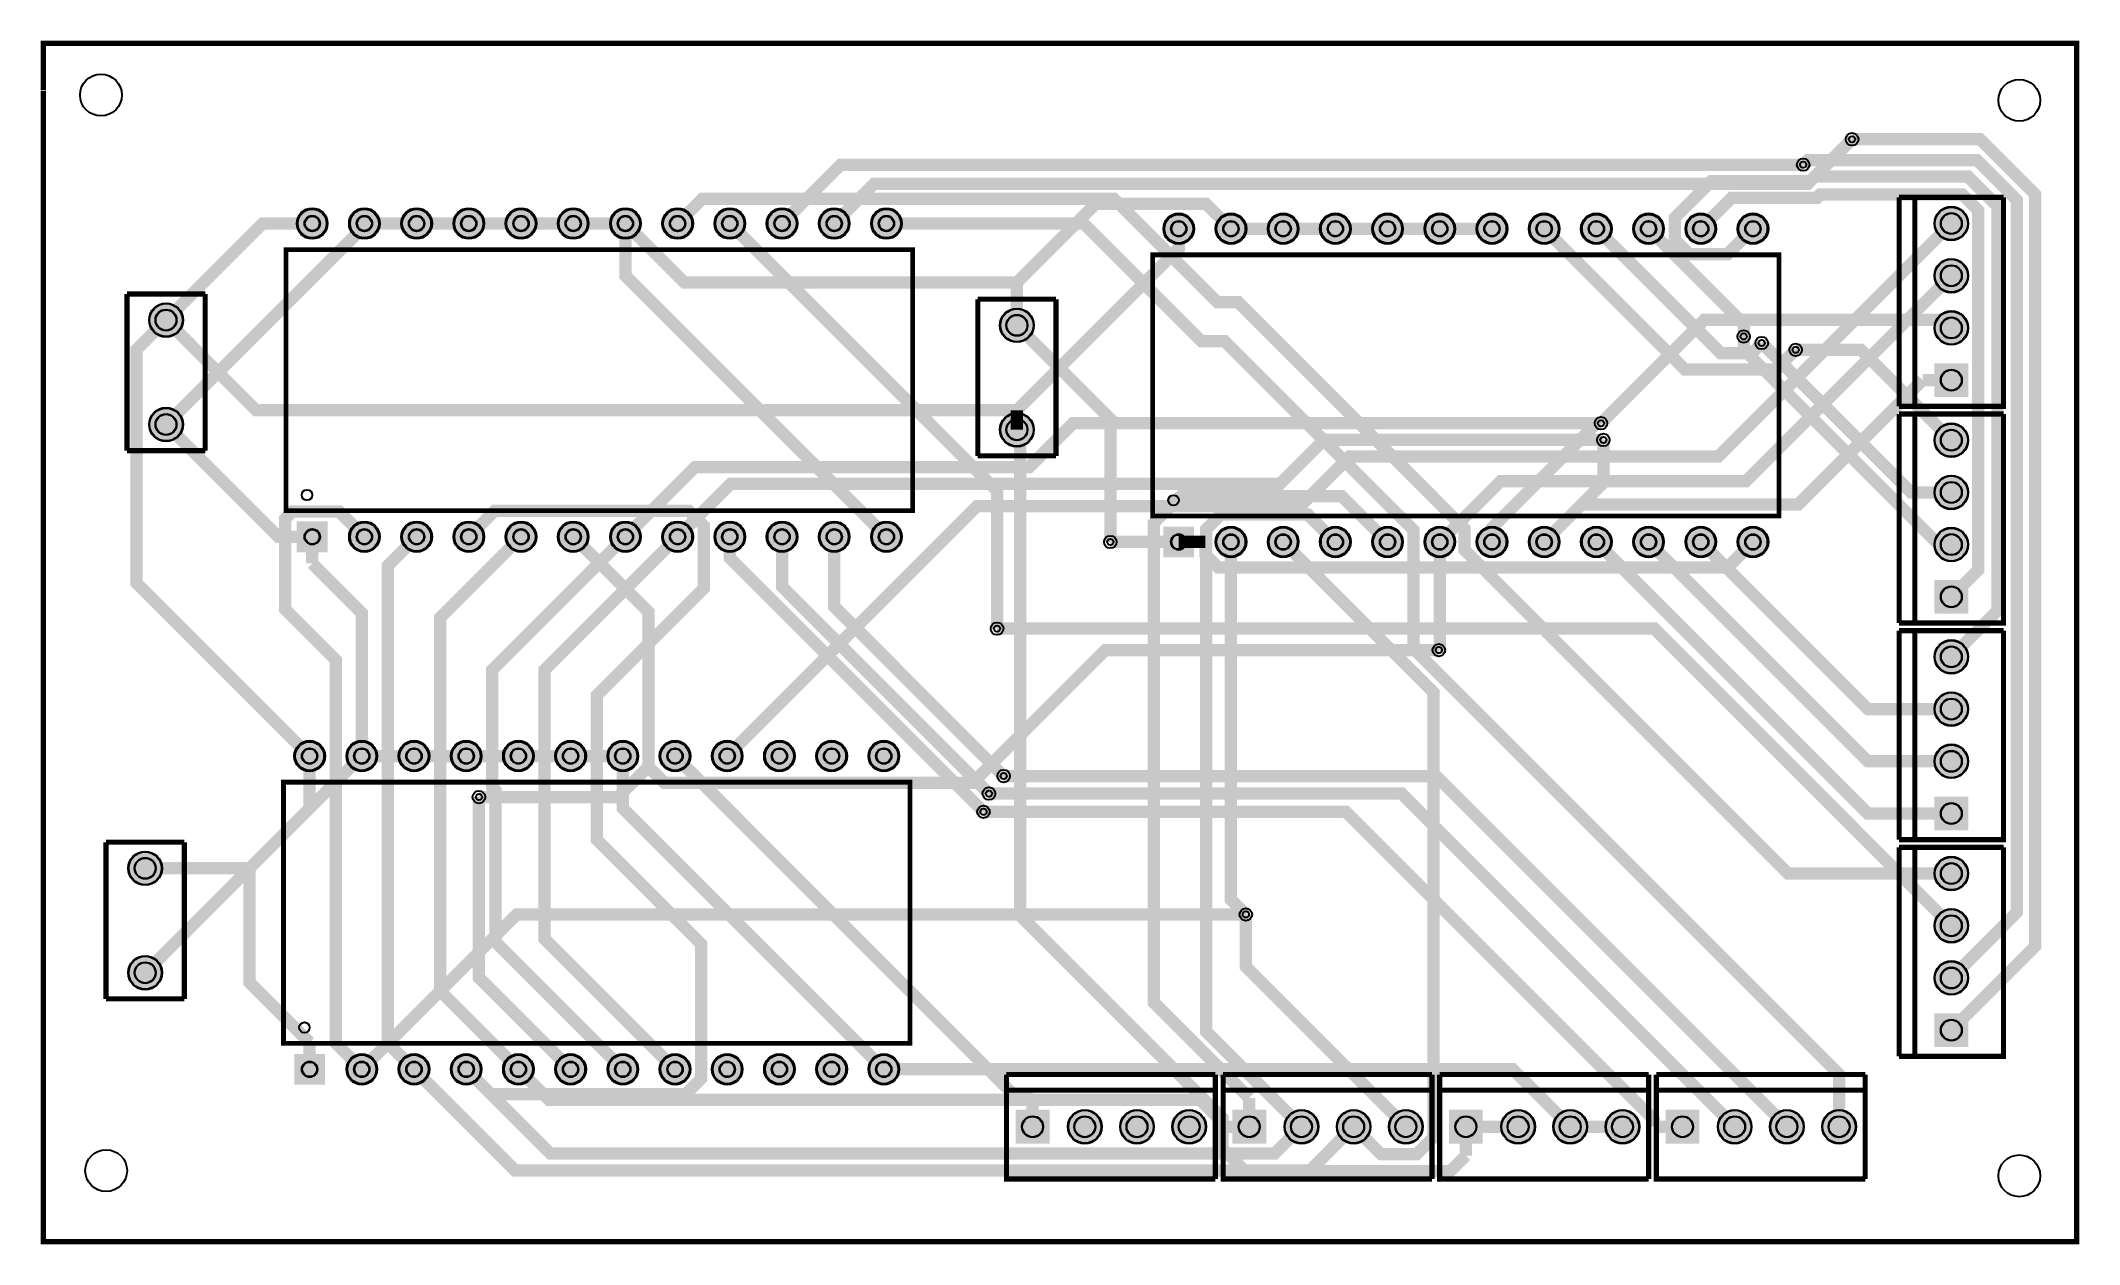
# Model space of a CAD drawing. Header units: millimetres. Extents: x 1.8 to 101, y 0.1 to 58.7.
import ezdxf

# ---------------------------------------------------------------- set-up
doc = ezdxf.new("R2010")
doc.units = ezdxf.units.MM
for name, color, linetype, true_color in [('BoardOutLine', 7, 'Continuous', 0xff00ff), ('BottomLayer', 7, 'Continuous', 0x0000ff), ('BottomSolderMaskLayer', 7, 'Continuous', 0xaa00ff), ('Hole', 7, 'Continuous', 0x222222), ('Multi-Layer', 7, 'Continuous', 0xc0c0c0), ('TopLayer', 7, 'Continuous', 0xff0000), ('TopSilkLayer', 7, 'Continuous', 0xffcc00), ('TopSolderMaskLayer', 7, 'Continuous', 0x800080)]:
    doc.layers.add(name, color=color, linetype=linetype, true_color=true_color)

msp = doc.modelspace()

# ---------------------------------------------------------------- hatches: boundary and pattern name
at = {"layer": 'BottomSolderMaskLayer'}
for points in [[(93.91660160000008, 49.78399999999999, 1), (95.56739840000007, 49.78399999999999, 1)], [(14.23669999999999, 49.78399999999999, 1), (15.73529999999999, 49.78399999999999, 1)], [(16.776699999999952, 49.78399999999999, 1), (18.275299999999955, 49.78399999999999, 1)], [(19.316699999999916, 49.78399999999999, 1), (20.81529999999992, 49.78399999999999, 1)], [(21.85669999999988, 49.78399999999999, 1), (23.355299999999882, 49.78399999999999, 1)], [(24.39670000000007, 49.78399999999999, 1), (25.895300000000073, 49.78399999999999, 1)], [(26.936700000000034, 49.78399999999999, 1), (28.435300000000037, 49.78399999999999, 1)], [(29.476699999999997, 49.78399999999999, 1), (30.9753, 49.78399999999999, 1)], [(32.016699999999965, 49.78399999999999, 1), (33.51529999999996, 49.78399999999999, 1)], [(34.55669999999993, 49.78399999999999, 1), (36.055299999999924, 49.78399999999999, 1)], [(37.09669999999989, 49.78399999999999, 1), (38.59529999999989, 49.78399999999999, 1)], [(39.63670000000008, 49.78399999999999, 1), (41.13530000000008, 49.78399999999999, 1)], [(42.17670000000005, 49.78399999999999, 1), (43.67530000000004, 49.78399999999999, 1)], [(56.40069999999998, 49.530000000000086, 1), (57.899299999999975, 49.530000000000086, 1)], [(58.94069999999994, 49.530000000000086, 1), (60.43929999999994, 49.530000000000086, 1)], [(61.480699999999906, 49.530000000000086, 1), (62.9792999999999, 49.530000000000086, 1)], [(64.02069999999986, 49.530000000000086, 1), (65.51929999999987, 49.530000000000086, 1)], [(66.56070000000005, 49.530000000000086, 1), (68.05930000000006, 49.530000000000086, 1)], [(69.10070000000002, 49.530000000000086, 1), (70.59930000000003, 49.530000000000086, 1)], [(71.64069999999998, 49.530000000000086, 1), (73.13929999999999, 49.530000000000086, 1)], [(74.18069999999994, 49.530000000000086, 1), (75.67929999999996, 49.530000000000086, 1)], [(76.72069999999991, 49.530000000000086, 1), (78.21929999999992, 49.530000000000086, 1)], [(79.26069999999987, 49.530000000000086, 1), (80.75929999999988, 49.530000000000086, 1)], [(81.80070000000006, 49.530000000000086, 1), (83.29930000000007, 49.530000000000086, 1)], [(84.34070000000003, 49.530000000000086, 1), (85.83930000000004, 49.530000000000086, 1)], [(93.91660160000008, 47.24400000000003, 1), (95.56739840000007, 47.24400000000003, 1)], [(7.04860159999991, 45.085000000000036, 1), (8.69939839999991, 45.085000000000036, 1)], [(48.450601599999956, 44.83100000000002, 1), (50.10139839999995, 44.83100000000002, 1)], [(93.91660160000008, 44.704000000000065, 1), (95.56739840000007, 44.704000000000065, 1)], [(93.91660160000004, 41.33860160000006), (93.91660160000004, 42.98939840000003), (95.56739839999989, 42.98939840000003), (95.56739839999989, 41.33860160000006)], [(7.04860159999991, 40.004999999999995, 1), (8.69939839999991, 40.004999999999995, 1)], [(48.450601599999956, 39.75100000000009, 1), (50.10139839999995, 39.75100000000009, 1)], [(93.91660160000008, 39.24300000000005, 1), (95.56739840000007, 39.24300000000005, 1)], [(93.91660160000008, 36.70300000000009, 1), (95.56739840000007, 36.70300000000009, 1)], [(14.236700000000042, 35.293300000000045), (15.735299999999938, 35.293300000000045), (15.735299999999938, 33.794700000000034), (14.236700000000042, 33.794700000000034)], [(16.776699999999952, 34.544000000000096, 1), (18.275299999999955, 34.544000000000096, 1)], [(19.316699999999916, 34.544000000000096, 1), (20.81529999999992, 34.544000000000096, 1)], [(21.85669999999988, 34.544000000000096, 1), (23.355299999999882, 34.544000000000096, 1)], [(24.39670000000007, 34.544000000000096, 1), (25.895300000000073, 34.544000000000096, 1)], [(26.936700000000034, 34.544000000000096, 1), (28.435300000000037, 34.544000000000096, 1)], [(29.476699999999997, 34.544000000000096, 1), (30.9753, 34.544000000000096, 1)], [(32.016699999999965, 34.544000000000096, 1), (33.51529999999996, 34.544000000000096, 1)], [(34.55669999999993, 34.544000000000096, 1), (36.055299999999924, 34.544000000000096, 1)], [(37.09669999999989, 34.544000000000096, 1), (38.59529999999989, 34.544000000000096, 1)], [(39.63670000000008, 34.544000000000096, 1), (41.13530000000008, 34.544000000000096, 1)], [(42.17670000000005, 34.544000000000096, 1), (43.67530000000004, 34.544000000000096, 1)], [(56.40070000000003, 35.039300000000026), (57.899299999999926, 35.039300000000026), (57.899299999999926, 33.54070000000013), (56.40070000000003, 33.54070000000013)], [(58.94069999999994, 34.29000000000008, 1), (60.43929999999994, 34.29000000000008, 1)], [(61.480699999999906, 34.29000000000008, 1), (62.9792999999999, 34.29000000000008, 1)], [(64.02069999999986, 34.29000000000008, 1), (65.51929999999987, 34.29000000000008, 1)], [(66.56070000000005, 34.29000000000008, 1), (68.05930000000006, 34.29000000000008, 1)], [(69.10070000000002, 34.29000000000008, 1), (70.59930000000003, 34.29000000000008, 1)], [(71.64069999999998, 34.29000000000008, 1), (73.13929999999999, 34.29000000000008, 1)], [(74.18069999999994, 34.29000000000008, 1), (75.67929999999996, 34.29000000000008, 1)], [(76.72069999999991, 34.29000000000008, 1), (78.21929999999992, 34.29000000000008, 1)], [(79.26069999999987, 34.29000000000008, 1), (80.75929999999988, 34.29000000000008, 1)], [(81.80070000000006, 34.29000000000008, 1), (83.29930000000007, 34.29000000000008, 1)], [(84.34070000000003, 34.29000000000008, 1), (85.83930000000004, 34.29000000000008, 1)], [(93.91660160000008, 34.16300000000001, 1), (95.56739840000007, 34.16300000000001, 1)], [(93.91660160000004, 30.797601600000007), (93.91660160000004, 32.44839840000009), (95.56739839999989, 32.44839840000009), (95.56739839999989, 30.797601600000007)], [(93.91660160000008, 28.701999999999998, 1), (95.56739840000007, 28.701999999999998, 1)], [(93.91660160000008, 26.162000000000035, 1), (95.56739840000007, 26.162000000000035, 1)], [(14.109700000000037, 23.87600000000009, 1), (15.608300000000037, 23.87600000000009, 1)], [(16.6497, 23.87600000000009, 1), (18.148300000000003, 23.87600000000009, 1)], [(19.189699999999963, 23.87600000000009, 1), (20.688299999999966, 23.87600000000009, 1)], [(21.729699999999927, 23.87600000000009, 1), (23.22829999999993, 23.87600000000009, 1)], [(24.26969999999989, 23.87600000000009, 1), (25.768299999999893, 23.87600000000009, 1)], [(26.80970000000008, 23.87600000000009, 1), (28.308300000000084, 23.87600000000009, 1)], [(29.349700000000045, 23.87600000000009, 1), (30.848300000000048, 23.87600000000009, 1)], [(31.88970000000001, 23.87600000000009, 1), (33.38830000000001, 23.87600000000009, 1)], [(34.429699999999976, 23.87600000000009, 1), (35.92829999999997, 23.87600000000009, 1)], [(36.96969999999994, 23.87600000000009, 1), (38.468299999999935, 23.87600000000009, 1)], [(39.5096999999999, 23.87600000000009, 1), (41.0082999999999, 23.87600000000009, 1)], [(42.049699999999866, 23.87600000000009, 1), (43.54829999999986, 23.87600000000009, 1)], [(93.91660160000008, 23.62200000000007, 1), (95.56739840000007, 23.62200000000007, 1)], [(93.91660160000004, 20.256601600000067), (93.91660160000004, 21.907398400000034), (95.56739839999989, 21.907398400000034), (95.56739839999989, 20.256601600000067)], [(6.032601600000061, 18.415000000000077, 1), (7.683398400000061, 18.415000000000077, 1)], [(93.91660160000008, 18.161000000000058, 1), (95.56739840000007, 18.161000000000058, 1)], [(93.91660160000008, 15.621000000000095, 1), (95.56739840000007, 15.621000000000095, 1)], [(6.032601600000061, 13.335000000000036, 1), (7.683398400000061, 13.335000000000036, 1)], [(93.91660160000008, 13.081000000000017, 1), (95.56739840000007, 13.081000000000017, 1)], [(93.91660160000004, 9.715601600000014), (93.91660160000004, 11.366398400000094), (95.56739839999989, 11.366398400000094), (95.56739839999989, 9.715601600000014)], [(14.109700000000089, 9.38530000000003), (15.608299999999986, 9.38530000000003), (15.608299999999986, 7.886700000000133), (14.109700000000089, 7.886700000000133)], [(16.6497, 8.636000000000081, 1), (18.148300000000003, 8.636000000000081, 1)], [(19.189699999999963, 8.636000000000081, 1), (20.688299999999966, 8.636000000000081, 1)], [(21.729699999999927, 8.636000000000081, 1), (23.22829999999993, 8.636000000000081, 1)], [(24.26969999999989, 8.636000000000081, 1), (25.768299999999893, 8.636000000000081, 1)], [(26.80970000000008, 8.636000000000081, 1), (28.308300000000084, 8.636000000000081, 1)], [(29.349700000000045, 8.636000000000081, 1), (30.848300000000048, 8.636000000000081, 1)], [(31.88970000000001, 8.636000000000081, 1), (33.38830000000001, 8.636000000000081, 1)], [(34.429699999999976, 8.636000000000081, 1), (35.92829999999997, 8.636000000000081, 1)], [(36.96969999999994, 8.636000000000081, 1), (38.468299999999935, 8.636000000000081, 1)], [(39.5096999999999, 8.636000000000081, 1), (41.0082999999999, 8.636000000000081, 1)], [(42.049699999999866, 8.636000000000081, 1), (43.54829999999986, 8.636000000000081, 1)], [(49.21260159999986, 6.667398400000025), (50.86339839999994, 6.667398400000025), (50.86339839999994, 5.016601600000058), (49.21260159999986, 5.016601600000058)], [(51.75260159999986, 5.842000000000098, 1), (53.40339839999986, 5.842000000000098, 1)], [(54.292601600000054, 5.842000000000098, 1), (55.94339840000005, 5.842000000000098, 1)], [(56.83260160000002, 5.842000000000098, 1), (58.48339840000001, 5.842000000000098, 1)], [(59.753601600000025, 6.667398400000025), (61.404398400000105, 6.667398400000025), (61.404398400000105, 5.016601600000058), (59.753601600000025, 5.016601600000058)], [(62.29360160000003, 5.842000000000098, 1), (63.944398400000026, 5.842000000000098, 1)], [(64.8336016, 5.842000000000098, 1), (66.48439839999999, 5.842000000000098, 1)], [(67.37360159999996, 5.842000000000098, 1), (69.02439839999995, 5.842000000000098, 1)], [(70.29460159999996, 6.667398400000025), (71.94539840000004, 6.667398400000025), (71.94539840000004, 5.016601600000058), (70.29460159999996, 5.016601600000058)], [(72.83460159999997, 5.842000000000098, 1), (74.48539839999997, 5.842000000000098, 1)], [(75.37460159999993, 5.842000000000098, 1), (77.02539839999993, 5.842000000000098, 1)], [(77.9146015999999, 5.842000000000098, 1), (79.56539839999989, 5.842000000000098, 1)], [(80.8356015999999, 6.667398400000025), (82.48639839999998, 6.667398400000025), (82.48639839999998, 5.016601600000058), (80.8356015999999, 5.016601600000058)], [(83.37560159999991, 5.842000000000098, 1), (85.0263983999999, 5.842000000000098, 1)], [(85.91560159999987, 5.842000000000098, 1), (87.56639839999987, 5.842000000000098, 1)], [(88.45560160000007, 5.842000000000098, 1), (90.10639840000006, 5.842000000000098, 1)]]:
    msp.add_hatch(color=256, dxfattribs=at).paths.add_polyline_path(points)
at = {"layer": 'Multi-Layer'}
for points in [[(14.28749999999999, 49.78399999999999, 1), (15.68449999999999, 49.78399999999999, 1)], [(16.827499999999954, 49.78399999999999, 1), (18.224499999999953, 49.78399999999999, 1)], [(19.367499999999918, 49.78399999999999, 1), (20.764499999999916, 49.78399999999999, 1)], [(21.90749999999988, 49.78399999999999, 1), (23.30449999999988, 49.78399999999999, 1)], [(24.447500000000073, 49.78399999999999, 1), (25.84450000000007, 49.78399999999999, 1)], [(26.987500000000036, 49.78399999999999, 1), (28.384500000000035, 49.78399999999999, 1)], [(29.5275, 49.78399999999999, 1), (30.9245, 49.78399999999999, 1)], [(32.06749999999996, 49.78399999999999, 1), (33.464499999999965, 49.78399999999999, 1)], [(34.60749999999992, 49.78399999999999, 1), (36.00449999999993, 49.78399999999999, 1)], [(37.14749999999989, 49.78399999999999, 1), (38.54449999999989, 49.78399999999999, 1)], [(39.68750000000008, 49.78399999999999, 1), (41.084500000000084, 49.78399999999999, 1)], [(42.22750000000004, 49.78399999999999, 1), (43.62450000000005, 49.78399999999999, 1)], [(56.451499999999974, 49.530000000000086, 1), (57.84849999999998, 49.530000000000086, 1)], [(58.99149999999994, 49.530000000000086, 1), (60.388499999999944, 49.530000000000086, 1)], [(61.5314999999999, 49.530000000000086, 1), (62.92849999999991, 49.530000000000086, 1)], [(64.07149999999987, 49.530000000000086, 1), (65.46849999999986, 49.530000000000086, 1)], [(66.61150000000006, 49.530000000000086, 1), (68.00850000000005, 49.530000000000086, 1)], [(69.15150000000003, 49.530000000000086, 1), (70.54850000000002, 49.530000000000086, 1)], [(71.69149999999999, 49.530000000000086, 1), (73.08849999999998, 49.530000000000086, 1)], [(74.23149999999995, 49.530000000000086, 1), (75.62849999999995, 49.530000000000086, 1)], [(76.77149999999992, 49.530000000000086, 1), (78.16849999999991, 49.530000000000086, 1)], [(79.31149999999988, 49.530000000000086, 1), (80.70849999999987, 49.530000000000086, 1)], [(81.85150000000007, 49.530000000000086, 1), (83.24850000000006, 49.530000000000086, 1)], [(84.39150000000004, 49.530000000000086, 1), (85.78850000000003, 49.530000000000086, 1)], [(93.94200160000007, 49.78399999999999, 1), (95.54199840000008, 49.78399999999999, 1)], [(93.94200160000007, 47.24400000000003, 1), (95.54199840000008, 47.24400000000003, 1)], [(7.07400159999991, 45.085000000000036, 1), (8.67399839999991, 45.085000000000036, 1)], [(48.476001599999954, 44.83100000000002, 1), (50.07599839999995, 44.83100000000002, 1)], [(93.94200160000007, 44.704000000000065, 1), (95.54199840000008, 44.704000000000065, 1)], [(93.94200160000003, 41.36400160000005), (93.94200160000003, 42.96399840000004), (95.5419983999999, 42.96399840000004), (95.5419983999999, 41.36400160000005)], [(7.07400159999991, 40.004999999999995, 1), (8.67399839999991, 40.004999999999995, 1)], [(48.476001599999954, 39.75100000000009, 1), (50.07599839999995, 39.75100000000009, 1)], [(93.94200160000007, 39.24300000000005, 1), (95.54199840000008, 39.24300000000005, 1)], [(93.94200160000007, 36.70300000000009, 1), (95.54199840000008, 36.70300000000009, 1)], [(14.287500000000023, 35.242500000000064), (15.684499999999957, 35.242500000000064), (15.684499999999957, 33.845500000000015), (14.287500000000023, 33.845500000000015)], [(16.827499999999954, 34.544000000000096, 1), (18.224499999999953, 34.544000000000096, 1)], [(19.367499999999918, 34.544000000000096, 1), (20.764499999999916, 34.544000000000096, 1)], [(21.90749999999988, 34.544000000000096, 1), (23.30449999999988, 34.544000000000096, 1)], [(24.447500000000073, 34.544000000000096, 1), (25.84450000000007, 34.544000000000096, 1)], [(26.987500000000036, 34.544000000000096, 1), (28.384500000000035, 34.544000000000096, 1)], [(29.5275, 34.544000000000096, 1), (30.9245, 34.544000000000096, 1)], [(32.06749999999996, 34.544000000000096, 1), (33.464499999999965, 34.544000000000096, 1)], [(34.60749999999992, 34.544000000000096, 1), (36.00449999999993, 34.544000000000096, 1)], [(37.14749999999989, 34.544000000000096, 1), (38.54449999999989, 34.544000000000096, 1)], [(39.68750000000008, 34.544000000000096, 1), (41.084500000000084, 34.544000000000096, 1)], [(42.22750000000004, 34.544000000000096, 1), (43.62450000000005, 34.544000000000096, 1)], [(56.45150000000001, 34.988500000000045), (57.848499999999945, 34.988500000000045), (57.848499999999945, 33.591499999999996), (56.45150000000001, 33.591499999999996)], [(58.99149999999994, 34.29000000000008, 1), (60.388499999999944, 34.29000000000008, 1)], [(61.5314999999999, 34.29000000000008, 1), (62.92849999999991, 34.29000000000008, 1)], [(64.07149999999987, 34.29000000000008, 1), (65.46849999999986, 34.29000000000008, 1)], [(66.61150000000006, 34.29000000000008, 1), (68.00850000000005, 34.29000000000008, 1)], [(69.15150000000003, 34.29000000000008, 1), (70.54850000000002, 34.29000000000008, 1)], [(71.69149999999999, 34.29000000000008, 1), (73.08849999999998, 34.29000000000008, 1)], [(74.23149999999995, 34.29000000000008, 1), (75.62849999999995, 34.29000000000008, 1)], [(76.77149999999992, 34.29000000000008, 1), (78.16849999999991, 34.29000000000008, 1)], [(79.31149999999988, 34.29000000000008, 1), (80.70849999999987, 34.29000000000008, 1)], [(81.85150000000007, 34.29000000000008, 1), (83.24850000000006, 34.29000000000008, 1)], [(84.39150000000004, 34.29000000000008, 1), (85.78850000000003, 34.29000000000008, 1)], [(93.94200160000007, 34.16300000000001, 1), (95.54199840000008, 34.16300000000001, 1)], [(93.94200160000003, 30.823001599999998), (93.94200160000003, 32.4229984000001), (95.5419983999999, 32.4229984000001), (95.5419983999999, 30.823001599999998)], [(93.94200160000007, 28.701999999999998, 1), (95.54199840000008, 28.701999999999998, 1)], [(93.94200160000007, 26.162000000000035, 1), (95.54199840000008, 26.162000000000035, 1)], [(14.160500000000038, 23.87600000000009, 1), (15.557500000000037, 23.87600000000009, 1)], [(16.7005, 23.87600000000009, 1), (18.0975, 23.87600000000009, 1)], [(19.240499999999965, 23.87600000000009, 1), (20.637499999999964, 23.87600000000009, 1)], [(21.78049999999993, 23.87600000000009, 1), (23.177499999999927, 23.87600000000009, 1)], [(24.320499999999893, 23.87600000000009, 1), (25.71749999999989, 23.87600000000009, 1)], [(26.860500000000084, 23.87600000000009, 1), (28.257500000000082, 23.87600000000009, 1)], [(29.400500000000047, 23.87600000000009, 1), (30.797500000000046, 23.87600000000009, 1)], [(31.94050000000001, 23.87600000000009, 1), (33.33750000000001, 23.87600000000009, 1)], [(34.48049999999997, 23.87600000000009, 1), (35.877499999999976, 23.87600000000009, 1)], [(37.020499999999934, 23.87600000000009, 1), (38.41749999999994, 23.87600000000009, 1)], [(39.5604999999999, 23.87600000000009, 1), (40.957499999999904, 23.87600000000009, 1)], [(42.10049999999986, 23.87600000000009, 1), (43.49749999999987, 23.87600000000009, 1)], [(93.94200160000007, 23.62200000000007, 1), (95.54199840000008, 23.62200000000007, 1)], [(93.94200160000003, 20.282001599999944), (93.94200160000003, 21.881998400000043), (95.5419983999999, 21.881998400000043), (95.5419983999999, 20.282001599999944)], [(6.058001600000061, 18.415000000000077, 1), (7.657998400000061, 18.415000000000077, 1)], [(93.94200160000007, 18.161000000000058, 1), (95.54199840000008, 18.161000000000058, 1)], [(93.94200160000007, 15.621000000000095, 1), (95.54199840000008, 15.621000000000095, 1)], [(6.058001600000061, 13.335000000000036, 1), (7.657998400000061, 13.335000000000036, 1)], [(93.94200160000007, 13.081000000000017, 1), (95.54199840000008, 13.081000000000017, 1)], [(93.94200160000003, 9.741001600000004), (93.94200160000003, 11.340998400000103), (95.5419983999999, 11.340998400000103), (95.5419983999999, 9.741001600000004)], [(14.16050000000007, 9.334500000000048), (15.557500000000005, 9.334500000000048), (15.557500000000005, 7.9375), (14.16050000000007, 7.9375)], [(16.7005, 8.636000000000081, 1), (18.0975, 8.636000000000081, 1)], [(19.240499999999965, 8.636000000000081, 1), (20.637499999999964, 8.636000000000081, 1)], [(21.78049999999993, 8.636000000000081, 1), (23.177499999999927, 8.636000000000081, 1)], [(24.320499999999893, 8.636000000000081, 1), (25.71749999999989, 8.636000000000081, 1)], [(26.860500000000084, 8.636000000000081, 1), (28.257500000000082, 8.636000000000081, 1)], [(29.400500000000047, 8.636000000000081, 1), (30.797500000000046, 8.636000000000081, 1)], [(31.94050000000001, 8.636000000000081, 1), (33.33750000000001, 8.636000000000081, 1)], [(34.48049999999997, 8.636000000000081, 1), (35.877499999999976, 8.636000000000081, 1)], [(37.020499999999934, 8.636000000000081, 1), (38.41749999999994, 8.636000000000081, 1)], [(39.5604999999999, 8.636000000000081, 1), (40.957499999999904, 8.636000000000081, 1)], [(42.10049999999986, 8.636000000000081, 1), (43.49749999999987, 8.636000000000081, 1)], [(49.238001600000075, 6.641998400000148), (50.83799839999995, 6.641998400000148), (50.83799839999995, 5.042001600000049), (49.238001600000075, 5.042001600000049)], [(51.77800159999986, 5.842000000000098, 1), (53.37799839999986, 5.842000000000098, 1)], [(54.31800160000005, 5.842000000000098, 1), (55.91799840000005, 5.842000000000098, 1)], [(56.858001600000016, 5.842000000000098, 1), (58.457998400000015, 5.842000000000098, 1)], [(59.779001600000015, 6.641998400000148), (61.37899839999989, 6.641998400000148), (61.37899839999989, 5.042001600000049), (59.779001600000015, 5.042001600000049)], [(62.31900160000003, 5.842000000000098, 1), (63.91899840000003, 5.842000000000098, 1)], [(64.85900159999998, 5.842000000000098, 1), (66.4589984, 5.842000000000098, 1)], [(67.39900159999995, 5.842000000000098, 1), (68.99899839999996, 5.842000000000098, 1)], [(70.32000159999996, 6.641998400000148), (71.91999839999983, 6.641998400000148), (71.91999839999983, 5.042001600000049), (70.32000159999996, 5.042001600000049)], [(72.86000159999996, 5.842000000000098, 1), (74.45999839999998, 5.842000000000098, 1)], [(75.40000159999992, 5.842000000000098, 1), (76.99999839999994, 5.842000000000098, 1)], [(77.94000159999989, 5.842000000000098, 1), (79.5399983999999, 5.842000000000098, 1)], [(80.86100160000012, 6.641998400000148), (82.4609984, 6.641998400000148), (82.4609984, 5.042001600000049), (80.86100160000012, 5.042001600000049)], [(83.4010015999999, 5.842000000000098, 1), (85.00099839999992, 5.842000000000098, 1)], [(85.94100159999986, 5.842000000000098, 1), (87.54099839999988, 5.842000000000098, 1)], [(88.48100160000006, 5.842000000000098, 1), (90.08099840000007, 5.842000000000098, 1)]]:
    msp.add_hatch(color=256, dxfattribs=at).paths.add_polyline_path(points)
at = {"layer": 'TopSolderMaskLayer'}
for points in [[(93.91660160000008, 49.78399999999999, 1), (95.56739840000007, 49.78399999999999, 1)], [(14.23669999999999, 49.78399999999999, 1), (15.73529999999999, 49.78399999999999, 1)], [(16.776699999999952, 49.78399999999999, 1), (18.275299999999955, 49.78399999999999, 1)], [(19.316699999999916, 49.78399999999999, 1), (20.81529999999992, 49.78399999999999, 1)], [(21.85669999999988, 49.78399999999999, 1), (23.355299999999882, 49.78399999999999, 1)], [(24.39670000000007, 49.78399999999999, 1), (25.895300000000073, 49.78399999999999, 1)], [(26.936700000000034, 49.78399999999999, 1), (28.435300000000037, 49.78399999999999, 1)], [(29.476699999999997, 49.78399999999999, 1), (30.9753, 49.78399999999999, 1)], [(32.016699999999965, 49.78399999999999, 1), (33.51529999999996, 49.78399999999999, 1)], [(34.55669999999993, 49.78399999999999, 1), (36.055299999999924, 49.78399999999999, 1)], [(37.09669999999989, 49.78399999999999, 1), (38.59529999999989, 49.78399999999999, 1)], [(39.63670000000008, 49.78399999999999, 1), (41.13530000000008, 49.78399999999999, 1)], [(42.17670000000005, 49.78399999999999, 1), (43.67530000000004, 49.78399999999999, 1)], [(56.40069999999998, 49.530000000000086, 1), (57.899299999999975, 49.530000000000086, 1)], [(58.94069999999994, 49.530000000000086, 1), (60.43929999999994, 49.530000000000086, 1)], [(61.480699999999906, 49.530000000000086, 1), (62.9792999999999, 49.530000000000086, 1)], [(64.02069999999986, 49.530000000000086, 1), (65.51929999999987, 49.530000000000086, 1)], [(66.56070000000005, 49.530000000000086, 1), (68.05930000000006, 49.530000000000086, 1)], [(69.10070000000002, 49.530000000000086, 1), (70.59930000000003, 49.530000000000086, 1)], [(71.64069999999998, 49.530000000000086, 1), (73.13929999999999, 49.530000000000086, 1)], [(74.18069999999994, 49.530000000000086, 1), (75.67929999999996, 49.530000000000086, 1)], [(76.72069999999991, 49.530000000000086, 1), (78.21929999999992, 49.530000000000086, 1)], [(79.26069999999987, 49.530000000000086, 1), (80.75929999999988, 49.530000000000086, 1)], [(81.80070000000006, 49.530000000000086, 1), (83.29930000000007, 49.530000000000086, 1)], [(84.34070000000003, 49.530000000000086, 1), (85.83930000000004, 49.530000000000086, 1)], [(93.91660160000008, 47.24400000000003, 1), (95.56739840000007, 47.24400000000003, 1)], [(7.04860159999991, 45.085000000000036, 1), (8.69939839999991, 45.085000000000036, 1)], [(48.450601599999956, 44.83100000000002, 1), (50.10139839999995, 44.83100000000002, 1)], [(93.91660160000008, 44.704000000000065, 1), (95.56739840000007, 44.704000000000065, 1)], [(93.91660160000004, 41.33860160000006), (93.91660160000004, 42.98939840000003), (95.56739839999989, 42.98939840000003), (95.56739839999989, 41.33860160000006)], [(7.04860159999991, 40.004999999999995, 1), (8.69939839999991, 40.004999999999995, 1)], [(48.450601599999956, 39.75100000000009, 1), (50.10139839999995, 39.75100000000009, 1)], [(93.91660160000008, 39.24300000000005, 1), (95.56739840000007, 39.24300000000005, 1)], [(93.91660160000008, 36.70300000000009, 1), (95.56739840000007, 36.70300000000009, 1)], [(14.236700000000042, 35.293300000000045), (15.735299999999938, 35.293300000000045), (15.735299999999938, 33.794700000000034), (14.236700000000042, 33.794700000000034)], [(16.776699999999952, 34.544000000000096, 1), (18.275299999999955, 34.544000000000096, 1)], [(19.316699999999916, 34.544000000000096, 1), (20.81529999999992, 34.544000000000096, 1)], [(21.85669999999988, 34.544000000000096, 1), (23.355299999999882, 34.544000000000096, 1)], [(24.39670000000007, 34.544000000000096, 1), (25.895300000000073, 34.544000000000096, 1)], [(26.936700000000034, 34.544000000000096, 1), (28.435300000000037, 34.544000000000096, 1)], [(29.476699999999997, 34.544000000000096, 1), (30.9753, 34.544000000000096, 1)], [(32.016699999999965, 34.544000000000096, 1), (33.51529999999996, 34.544000000000096, 1)], [(34.55669999999993, 34.544000000000096, 1), (36.055299999999924, 34.544000000000096, 1)], [(37.09669999999989, 34.544000000000096, 1), (38.59529999999989, 34.544000000000096, 1)], [(39.63670000000008, 34.544000000000096, 1), (41.13530000000008, 34.544000000000096, 1)], [(42.17670000000005, 34.544000000000096, 1), (43.67530000000004, 34.544000000000096, 1)], [(56.40070000000003, 35.039300000000026), (57.899299999999926, 35.039300000000026), (57.899299999999926, 33.54070000000013), (56.40070000000003, 33.54070000000013)], [(58.94069999999994, 34.29000000000008, 1), (60.43929999999994, 34.29000000000008, 1)], [(61.480699999999906, 34.29000000000008, 1), (62.9792999999999, 34.29000000000008, 1)], [(64.02069999999986, 34.29000000000008, 1), (65.51929999999987, 34.29000000000008, 1)], [(66.56070000000005, 34.29000000000008, 1), (68.05930000000006, 34.29000000000008, 1)], [(69.10070000000002, 34.29000000000008, 1), (70.59930000000003, 34.29000000000008, 1)], [(71.64069999999998, 34.29000000000008, 1), (73.13929999999999, 34.29000000000008, 1)], [(74.18069999999994, 34.29000000000008, 1), (75.67929999999996, 34.29000000000008, 1)], [(76.72069999999991, 34.29000000000008, 1), (78.21929999999992, 34.29000000000008, 1)], [(79.26069999999987, 34.29000000000008, 1), (80.75929999999988, 34.29000000000008, 1)], [(81.80070000000006, 34.29000000000008, 1), (83.29930000000007, 34.29000000000008, 1)], [(84.34070000000003, 34.29000000000008, 1), (85.83930000000004, 34.29000000000008, 1)], [(93.91660160000008, 34.16300000000001, 1), (95.56739840000007, 34.16300000000001, 1)], [(93.91660160000004, 30.797601600000007), (93.91660160000004, 32.44839840000009), (95.56739839999989, 32.44839840000009), (95.56739839999989, 30.797601600000007)], [(93.91660160000008, 28.701999999999998, 1), (95.56739840000007, 28.701999999999998, 1)], [(93.91660160000008, 26.162000000000035, 1), (95.56739840000007, 26.162000000000035, 1)], [(14.109700000000037, 23.87600000000009, 1), (15.608300000000037, 23.87600000000009, 1)], [(16.6497, 23.87600000000009, 1), (18.148300000000003, 23.87600000000009, 1)], [(19.189699999999963, 23.87600000000009, 1), (20.688299999999966, 23.87600000000009, 1)], [(21.729699999999927, 23.87600000000009, 1), (23.22829999999993, 23.87600000000009, 1)], [(24.26969999999989, 23.87600000000009, 1), (25.768299999999893, 23.87600000000009, 1)], [(26.80970000000008, 23.87600000000009, 1), (28.308300000000084, 23.87600000000009, 1)], [(29.349700000000045, 23.87600000000009, 1), (30.848300000000048, 23.87600000000009, 1)], [(31.88970000000001, 23.87600000000009, 1), (33.38830000000001, 23.87600000000009, 1)], [(34.429699999999976, 23.87600000000009, 1), (35.92829999999997, 23.87600000000009, 1)], [(36.96969999999994, 23.87600000000009, 1), (38.468299999999935, 23.87600000000009, 1)], [(39.5096999999999, 23.87600000000009, 1), (41.0082999999999, 23.87600000000009, 1)], [(42.049699999999866, 23.87600000000009, 1), (43.54829999999986, 23.87600000000009, 1)], [(93.91660160000008, 23.62200000000007, 1), (95.56739840000007, 23.62200000000007, 1)], [(93.91660160000004, 20.256601600000067), (93.91660160000004, 21.907398400000034), (95.56739839999989, 21.907398400000034), (95.56739839999989, 20.256601600000067)], [(6.032601600000061, 18.415000000000077, 1), (7.683398400000061, 18.415000000000077, 1)], [(93.91660160000008, 18.161000000000058, 1), (95.56739840000007, 18.161000000000058, 1)], [(93.91660160000008, 15.621000000000095, 1), (95.56739840000007, 15.621000000000095, 1)], [(6.032601600000061, 13.335000000000036, 1), (7.683398400000061, 13.335000000000036, 1)], [(93.91660160000008, 13.081000000000017, 1), (95.56739840000007, 13.081000000000017, 1)], [(93.91660160000004, 9.715601600000014), (93.91660160000004, 11.366398400000094), (95.56739839999989, 11.366398400000094), (95.56739839999989, 9.715601600000014)], [(14.109700000000089, 9.38530000000003), (15.608299999999986, 9.38530000000003), (15.608299999999986, 7.886700000000133), (14.109700000000089, 7.886700000000133)], [(16.6497, 8.636000000000081, 1), (18.148300000000003, 8.636000000000081, 1)], [(19.189699999999963, 8.636000000000081, 1), (20.688299999999966, 8.636000000000081, 1)], [(21.729699999999927, 8.636000000000081, 1), (23.22829999999993, 8.636000000000081, 1)], [(24.26969999999989, 8.636000000000081, 1), (25.768299999999893, 8.636000000000081, 1)], [(26.80970000000008, 8.636000000000081, 1), (28.308300000000084, 8.636000000000081, 1)], [(29.349700000000045, 8.636000000000081, 1), (30.848300000000048, 8.636000000000081, 1)], [(31.88970000000001, 8.636000000000081, 1), (33.38830000000001, 8.636000000000081, 1)], [(34.429699999999976, 8.636000000000081, 1), (35.92829999999997, 8.636000000000081, 1)], [(36.96969999999994, 8.636000000000081, 1), (38.468299999999935, 8.636000000000081, 1)], [(39.5096999999999, 8.636000000000081, 1), (41.0082999999999, 8.636000000000081, 1)], [(42.049699999999866, 8.636000000000081, 1), (43.54829999999986, 8.636000000000081, 1)], [(49.21260159999986, 6.667398400000025), (50.86339839999994, 6.667398400000025), (50.86339839999994, 5.016601600000058), (49.21260159999986, 5.016601600000058)], [(51.75260159999986, 5.842000000000098, 1), (53.40339839999986, 5.842000000000098, 1)], [(54.292601600000054, 5.842000000000098, 1), (55.94339840000005, 5.842000000000098, 1)], [(56.83260160000002, 5.842000000000098, 1), (58.48339840000001, 5.842000000000098, 1)], [(59.753601600000025, 6.667398400000025), (61.404398400000105, 6.667398400000025), (61.404398400000105, 5.016601600000058), (59.753601600000025, 5.016601600000058)], [(62.29360160000003, 5.842000000000098, 1), (63.944398400000026, 5.842000000000098, 1)], [(64.8336016, 5.842000000000098, 1), (66.48439839999999, 5.842000000000098, 1)], [(67.37360159999996, 5.842000000000098, 1), (69.02439839999995, 5.842000000000098, 1)], [(70.29460159999996, 6.667398400000025), (71.94539840000004, 6.667398400000025), (71.94539840000004, 5.016601600000058), (70.29460159999996, 5.016601600000058)], [(72.83460159999997, 5.842000000000098, 1), (74.48539839999997, 5.842000000000098, 1)], [(75.37460159999993, 5.842000000000098, 1), (77.02539839999993, 5.842000000000098, 1)], [(77.9146015999999, 5.842000000000098, 1), (79.56539839999989, 5.842000000000098, 1)], [(80.8356015999999, 6.667398400000025), (82.48639839999998, 6.667398400000025), (82.48639839999998, 5.016601600000058), (80.8356015999999, 5.016601600000058)], [(83.37560159999991, 5.842000000000098, 1), (85.0263983999999, 5.842000000000098, 1)], [(85.91560159999987, 5.842000000000098, 1), (87.56639839999987, 5.842000000000098, 1)], [(88.45560160000007, 5.842000000000098, 1), (90.10639840000006, 5.842000000000098, 1)]]:
    msp.add_hatch(color=256, dxfattribs=at).paths.add_polyline_path(points)

# ---------------------------------------------------------------- linework, layer by layer
at = {"layer": 'BoardOutLine', "const_width": 0.254}
msp.add_lwpolyline([(1.9049999999999727, 56.26100000000008), (1.9049999999999727, 58.547000000000025), (100.83800000000008, 58.547000000000025), (100.83800000000008, 0.2540000000000191), (1.9049999999999727, 0.2540000000000191), (1.9049999999999727, 56.23811460000002)], dxfattribs=at)
at = {"layer": 'BottomLayer', "const_width": 0.5999988}
for points in [[(94.74200000000008, 10.541000000000054), (98.81641400000001, 14.6154140000001), (98.81641400000001, 51.20335200000011), (96.13595199999997, 53.88381400000003), (89.91320599999983, 53.88381400000003)], [(94.74200000000008, 13.081000000000017), (97.93147799999986, 16.270478000000026), (97.93147799999986, 50.92420600000003), (95.98253599999987, 52.873148000000015), (87.7608100000001, 52.873148000000015), (87.53347999999994, 52.64581799999996)], [(85.09000000000003, 49.530000000000086), (83.84616199999994, 48.286162000000104), (81.99704200000008, 48.286162000000104), (81.28000000000009, 49.00320399999998), (81.28000000000009, 50.0590820000001), (83.05952400000012, 51.83860600000003), (87.86774399999979, 51.83860600000003), (88.09913799999993, 52.07000000000005), (95.54362400000002, 52.07000000000005), (96.98355000000004, 50.630074000000036), (96.98355000000004, 30.94354999999996), (94.74200000000008, 28.701999999999998)], [(32.76599999999996, 49.78399999999999), (33.96665799999994, 50.98465799999997), (53.997098000000165, 50.98465799999997), (59.027060000000006, 45.95469600000001), (60.042552, 45.95469600000001), (71.05268999999987, 34.94455800000014), (71.05268999999987, 33.90696800000012), (86.79865800000005, 18.161000000000058), (94.74200000000008, 18.161000000000058)], [(82.55000000000007, 49.530000000000086), (84.05571199999997, 51.03571199999999), (88.19997599999999, 51.03571199999999), (88.36583800000005, 51.20157400000005), (95.276162, 51.20157400000005), (96.04451199999983, 50.43322400000011), (96.04451199999983, 32.92551200000014), (94.74200000000008, 31.623000000000047)], [(17.525999999999954, 49.78399999999999), (17.525999999999954, 49.65700000000004), (7.87399999999991, 40.004999999999995)], [(14.98599999999999, 49.78399999999999), (12.572999999999979, 49.78399999999999), (7.87399999999991, 45.085000000000036)], [(42.926000000000045, 34.544000000000096), (30.226, 47.24400000000003), (30.226, 49.78399999999999)], [(35.305999999999926, 49.78399999999999), (48.30952999999988, 36.78047000000004), (48.30952999999988, 30.073853999999983)], [(42.926000000000045, 49.78399999999999), (52.522882000000095, 49.78399999999999), (58.241945999999984, 44.06493599999999), (59.3765639999998, 44.06493599999999), (68.58000000000004, 34.86150000000009), (68.58000000000004, 29.095191999999997), (89.28100000000006, 8.394191999999975), (89.28100000000006, 5.842000000000098)], [(14.859000000000037, 23.87600000000009), (6.428993999999989, 32.306006000000025), (6.428993999999989, 43.639994000000115), (7.87399999999991, 45.085000000000036)], [(49.275999999999954, 44.83100000000002), (53.82234600000004, 40.284654000000046), (53.82234600000004, 34.29000000000008)], [(94.74200000000008, 44.704000000000065), (94.34906200000012, 45.09693800000002), (82.72297399999991, 45.09693800000002), (77.69377399999996, 40.06773799999996)], [(84.63762600000007, 44.28972600000009), (84.63762600000007, 43.65370999999993), (94.12833599999988, 34.16300000000001), (94.74200000000008, 34.16300000000001)], [(94.74200000000008, 36.70300000000009), (92.78365999999994, 36.70300000000009), (85.51621199999988, 43.97044800000003)], [(94.74200000000008, 39.24300000000005), (90.34576800000002, 43.63923199999999), (87.16797399999984, 43.63923199999999)], [(71.12, 4.440427999999997), (70.36511200000007, 3.68554000000006), (60.364623999999935, 3.68554000000006), (59.276488000000086, 4.773676000000023), (59.276488000000086, 6.274816000000101), (49.438560000000166, 16.112744000000134), (49.438560000000166, 39.588440000000105), (49.275999999999954, 39.75100000000009)], [(72.38999999999999, 34.29000000000008), (72.38999999999999, 34.97808599999996), (77.47965199999987, 40.06773799999996), (77.69377399999996, 40.06773799999996)], [(74.92999999999995, 34.29000000000008), (77.80909000000008, 37.1690900000001), (77.80909000000008, 39.255953999999974)], [(67.31000000000006, 34.29000000000008), (65.07505400000002, 36.524946), (57.2493139999998, 36.524946), (55.930545999999936, 35.20617800000002), (55.930545999999936, 11.892025999999987), (60.579000000000065, 7.243572000000086)], [(17.399, 8.636000000000081), (16.12925400000006, 9.905746000000022), (16.12925400000006, 28.556458000000134), (13.66748599999994, 31.018226000000027), (13.66748599999994, 35.41877599999998), (14.015211999999906, 35.76650200000006), (16.303497999999877, 35.76650200000006), (17.525999999999954, 34.544000000000096)], [(22.478999999999928, 8.636000000000081), (23.68702399999995, 7.427976000000058), (33.15665199999978, 7.427976000000058), (33.90899999999999, 8.180324000000041), (33.90899999999999, 14.732762000000093), (28.829000000000065, 19.812762000000134), (28.829000000000065, 26.827480000000037), (34.035999999999945, 32.03448000000003), (34.035999999999945, 35.06825600000002), (33.297875999999974, 35.80637999999999), (23.868380000000002, 35.80637999999999), (22.60599999999988, 34.544000000000096)], [(63.11900000000003, 5.842000000000098), (58.48756399999991, 10.473435999999992), (58.48756399999991, 34.9046800000001), (59.205367999999794, 35.6224840000001), (63.437515999999846, 35.6224840000001), (64.76999999999987, 34.29000000000008)], [(14.98599999999999, 34.544000000000096), (14.98599999999999, 33.24402800000007)], [(20.065999999999917, 34.544000000000096), (18.668999999999983, 33.14700000000005), (18.668999999999983, 9.906000000000063), (19.938999999999965, 8.636000000000081)], [(25.146000000000072, 34.544000000000096), (21.208999999999946, 30.607000000000085), (21.208999999999946, 12.446000000000026), (25.01899999999989, 8.636000000000081)], [(30.099000000000046, 8.636000000000081), (23.903431999999952, 14.831567999999947), (23.903431999999952, 22.213316000000077), (23.74899999999991, 22.367748000000006), (23.74899999999991, 28.067000000000007), (30.226, 34.544000000000096)], [(32.63900000000001, 8.636000000000081), (26.288999999999874, 14.98599999999999), (26.288999999999874, 28.067000000000007), (32.76599999999996, 34.544000000000096)], [(47.64989200000002, 21.16505800000016), (35.305999999999926, 33.50895000000014), (35.305999999999926, 34.544000000000096)], [(47.913544000000115, 22.05050200000005), (37.84599999999989, 32.11804600000005), (37.84599999999989, 34.544000000000096)], [(48.631348, 22.901402000000076), (40.38600000000008, 31.146749999999997), (40.38600000000008, 34.544000000000096)], [(60.41237599999988, 16.17040200000008), (59.68999999999994, 16.89277800000002), (59.68999999999994, 34.29000000000008)], [(65.65899999999999, 5.842000000000098), (66.99681799999996, 4.504182000000128), (68.71843000000001, 4.504182000000128), (69.54265999999996, 5.328412000000071), (69.54265999999996, 26.977340000000027), (62.229999999999905, 34.29000000000008)], [(69.85000000000002, 34.29000000000008), (69.85000000000002, 29.07436400000006), (69.80580399999997, 29.030168000000003)], [(94.74200000000008, 21.081999999999994), (90.678, 21.081999999999994), (77.46999999999991, 34.29000000000008)], [(94.74200000000008, 23.62200000000007), (90.678, 23.62200000000007), (80.00999999999988, 34.29000000000008)], [(94.74200000000008, 26.162000000000035), (90.678, 26.162000000000035), (82.55000000000007, 34.29000000000008)], [(17.399, 23.87600000000009), (17.399, 30.83102800000006), (14.98599999999999, 33.24402800000007)], [(14.859000000000037, 23.87600000000009), (14.859000000000037, 21.336000000000013), (6.858000000000061, 13.335000000000036)], [(42.798999999999864, 8.636000000000081), (30.099000000000046, 21.336000000000013), (30.099000000000046, 23.87600000000009)], [(50.0379999999999, 7.243572000000086), (49.2714279999999, 7.243572000000086), (32.63900000000001, 23.87600000000009)], [(23.096220000000017, 21.879052), (23.096220000000017, 13.098780000000033), (27.559000000000083, 8.636000000000081)], [(68.19899999999996, 5.842000000000098), (60.41237599999988, 13.628624000000059), (60.41237599999988, 16.17040200000008)], [(50.0379999999999, 5.842000000000098), (50.0379999999999, 7.243572000000086)], [(60.579000000000065, 5.842000000000098), (60.579000000000065, 7.243572000000086)], [(71.12, 5.842000000000098), (71.12, 4.440427999999997)]]:
    msp.add_lwpolyline(points, dxfattribs=at)
at = {"layer": 'BottomSolderMaskLayer'}
for centre, radius in [((94.74200000000008, 49.78399999999999), 0.8253983999999999), ((14.98599999999999, 49.78399999999999), 0.7493000000000001), ((14.98599999999999, 49.78399999999999), 0.3814618181818182), ((17.525999999999954, 49.78399999999999), 0.7493000000000001), ((17.525999999999954, 49.78399999999999), 0.3814618181818182), ((20.065999999999917, 49.78399999999999), 0.7493000000000001), ((20.065999999999917, 49.78399999999999), 0.3814618181818182), ((22.60599999999988, 49.78399999999999), 0.7493000000000001), ((22.60599999999988, 49.78399999999999), 0.3814618181818182), ((25.146000000000072, 49.78399999999999), 0.7493000000000001), ((25.146000000000072, 49.78399999999999), 0.3814618181818182), ((27.686000000000035, 49.78399999999999), 0.7493000000000001), ((27.686000000000035, 49.78399999999999), 0.3814618181818182), ((30.226, 49.78399999999999), 0.7493000000000001), ((30.226, 49.78399999999999), 0.3814618181818182), ((32.76599999999996, 49.78399999999999), 0.7493000000000001), ((32.76599999999996, 49.78399999999999), 0.3814618181818182), ((35.305999999999926, 49.78399999999999), 0.7493000000000001), ((35.305999999999926, 49.78399999999999), 0.3814618181818182), ((37.84599999999989, 49.78399999999999), 0.7493000000000001), ((37.84599999999989, 49.78399999999999), 0.3814618181818182), ((40.38600000000008, 49.78399999999999), 0.7493000000000001), ((40.38600000000008, 49.78399999999999), 0.3814618181818182), ((42.926000000000045, 49.78399999999999), 0.7493000000000001), ((42.926000000000045, 49.78399999999999), 0.3814618181818182), ((57.14999999999998, 49.530000000000086), 0.7493000000000001), ((57.14999999999998, 49.530000000000086), 0.3814618181818182), ((59.68999999999994, 49.530000000000086), 0.7493000000000001), ((59.68999999999994, 49.530000000000086), 0.3814618181818182), ((62.229999999999905, 49.530000000000086), 0.7493000000000001), ((62.229999999999905, 49.530000000000086), 0.3814618181818182), ((64.76999999999987, 49.530000000000086), 0.7493000000000001), ((64.76999999999987, 49.530000000000086), 0.3814618181818182), ((67.31000000000006, 49.530000000000086), 0.7493000000000001), ((67.31000000000006, 49.530000000000086), 0.3814618181818182), ((69.85000000000002, 49.530000000000086), 0.7493000000000001), ((69.85000000000002, 49.530000000000086), 0.3814618181818182), ((72.38999999999999, 49.530000000000086), 0.7493000000000001), ((72.38999999999999, 49.530000000000086), 0.3814618181818182), ((74.92999999999995, 49.530000000000086), 0.7493000000000001), ((74.92999999999995, 49.530000000000086), 0.3814618181818182), ((77.46999999999991, 49.530000000000086), 0.7493000000000001), ((77.46999999999991, 49.530000000000086), 0.3814618181818182), ((80.00999999999988, 49.530000000000086), 0.7493000000000001), ((80.00999999999988, 49.530000000000086), 0.3814618181818182), ((82.55000000000007, 49.530000000000086), 0.7493000000000001), ((82.55000000000007, 49.530000000000086), 0.3814618181818182), ((85.09000000000003, 49.530000000000086), 0.7493000000000001), ((85.09000000000003, 49.530000000000086), 0.3814618181818182), ((94.74200000000008, 49.78399999999999), 0.5158739999999999), ((94.74200000000008, 47.24400000000003), 0.8253983999999999), ((94.74200000000008, 47.24400000000003), 0.5158739999999999), ((7.87399999999991, 45.085000000000036), 0.8253983999999999), ((49.275999999999954, 44.83100000000002), 0.8253983999999999), ((7.87399999999991, 45.085000000000036), 0.5158739999999999), ((49.275999999999954, 44.83100000000002), 0.5158739999999999), ((94.74200000000008, 44.704000000000065), 0.8253983999999999), ((94.74200000000008, 44.704000000000065), 0.5158739999999999), ((94.74200000000008, 42.1640000000001), 0.5158739999999999), ((7.87399999999991, 40.004999999999995), 0.8253983999999999), ((7.87399999999991, 40.004999999999995), 0.5158739999999999), ((49.275999999999954, 39.75100000000009), 0.8253983999999999), ((49.275999999999954, 39.75100000000009), 0.5158739999999999), ((94.74200000000008, 39.24300000000005), 0.8253983999999999), ((94.74200000000008, 39.24300000000005), 0.5158739999999999), ((94.74200000000008, 36.70300000000009), 0.8253983999999999), ((94.74200000000008, 36.70300000000009), 0.5158739999999999), ((14.98599999999999, 34.544000000000096), 0.3814618181818182), ((17.525999999999954, 34.544000000000096), 0.7493000000000001), ((17.525999999999954, 34.544000000000096), 0.3814618181818182), ((20.065999999999917, 34.544000000000096), 0.7493000000000001), ((20.065999999999917, 34.544000000000096), 0.3814618181818182), ((22.60599999999988, 34.544000000000096), 0.7493000000000001), ((22.60599999999988, 34.544000000000096), 0.3814618181818182), ((25.146000000000072, 34.544000000000096), 0.7493000000000001), ((25.146000000000072, 34.544000000000096), 0.3814618181818182), ((27.686000000000035, 34.544000000000096), 0.7493000000000001), ((27.686000000000035, 34.544000000000096), 0.3814618181818182), ((30.226, 34.544000000000096), 0.7493000000000001), ((30.226, 34.544000000000096), 0.3814618181818182), ((32.76599999999996, 34.544000000000096), 0.7493000000000001), ((32.76599999999996, 34.544000000000096), 0.3814618181818182), ((35.305999999999926, 34.544000000000096), 0.7493000000000001), ((35.305999999999926, 34.544000000000096), 0.3814618181818182), ((37.84599999999989, 34.544000000000096), 0.7493000000000001), ((37.84599999999989, 34.544000000000096), 0.3814618181818182), ((40.38600000000008, 34.544000000000096), 0.7493000000000001), ((40.38600000000008, 34.544000000000096), 0.3814618181818182), ((42.926000000000045, 34.544000000000096), 0.7493000000000001), ((42.926000000000045, 34.544000000000096), 0.3814618181818182), ((59.68999999999994, 34.29000000000008), 0.7493000000000001), ((62.229999999999905, 34.29000000000008), 0.7493000000000001), ((64.76999999999987, 34.29000000000008), 0.7493000000000001), ((67.31000000000006, 34.29000000000008), 0.7493000000000001), ((69.85000000000002, 34.29000000000008), 0.7493000000000001), ((72.38999999999999, 34.29000000000008), 0.7493000000000001), ((74.92999999999995, 34.29000000000008), 0.7493000000000001), ((77.46999999999991, 34.29000000000008), 0.7493000000000001), ((80.00999999999988, 34.29000000000008), 0.7493000000000001), ((82.55000000000007, 34.29000000000008), 0.7493000000000001), ((85.09000000000003, 34.29000000000008), 0.7493000000000001), ((94.74200000000008, 34.16300000000001), 0.8253983999999999), ((57.14999999999998, 34.29000000000008), 0.3814618181818182), ((59.68999999999994, 34.29000000000008), 0.3814618181818182), ((62.229999999999905, 34.29000000000008), 0.3814618181818182), ((64.76999999999987, 34.29000000000008), 0.3814618181818182), ((67.31000000000006, 34.29000000000008), 0.3814618181818182), ((69.85000000000002, 34.29000000000008), 0.3814618181818182), ((72.38999999999999, 34.29000000000008), 0.3814618181818182), ((74.92999999999995, 34.29000000000008), 0.3814618181818182), ((77.46999999999991, 34.29000000000008), 0.3814618181818182), ((80.00999999999988, 34.29000000000008), 0.3814618181818182), ((82.55000000000007, 34.29000000000008), 0.3814618181818182), ((85.09000000000003, 34.29000000000008), 0.3814618181818182), ((94.74200000000008, 34.16300000000001), 0.5158739999999999), ((94.74200000000008, 31.623000000000047), 0.5158739999999999), ((94.74200000000008, 28.701999999999998), 0.8253983999999999), ((94.74200000000008, 28.701999999999998), 0.5158739999999999), ((94.74200000000008, 26.162000000000035), 0.8253983999999999), ((94.74200000000008, 26.162000000000035), 0.5158739999999999), ((14.859000000000037, 23.87600000000009), 0.7493000000000001), ((14.859000000000037, 23.87600000000009), 0.3814618181818182), ((17.399, 23.87600000000009), 0.7493000000000001), ((17.399, 23.87600000000009), 0.3814618181818182), ((19.938999999999965, 23.87600000000009), 0.7493000000000001), ((19.938999999999965, 23.87600000000009), 0.3814618181818182), ((22.478999999999928, 23.87600000000009), 0.7493000000000001), ((22.478999999999928, 23.87600000000009), 0.3814618181818182), ((25.01899999999989, 23.87600000000009), 0.7493000000000001), ((25.01899999999989, 23.87600000000009), 0.3814618181818182), ((27.559000000000083, 23.87600000000009), 0.7493000000000001), ((27.559000000000083, 23.87600000000009), 0.3814618181818182), ((30.099000000000046, 23.87600000000009), 0.7493000000000001), ((30.099000000000046, 23.87600000000009), 0.3814618181818182), ((32.63900000000001, 23.87600000000009), 0.7493000000000001), ((32.63900000000001, 23.87600000000009), 0.3814618181818182), ((35.178999999999974, 23.87600000000009), 0.7493000000000001), ((35.178999999999974, 23.87600000000009), 0.3814618181818182), ((37.71899999999994, 23.87600000000009), 0.7493000000000001), ((37.71899999999994, 23.87600000000009), 0.3814618181818182), ((40.2589999999999, 23.87600000000009), 0.7493000000000001), ((40.2589999999999, 23.87600000000009), 0.3814618181818182), ((42.798999999999864, 23.87600000000009), 0.7493000000000001), ((42.798999999999864, 23.87600000000009), 0.3814618181818182), ((94.74200000000008, 23.62200000000007), 0.8253983999999999), ((94.74200000000008, 23.62200000000007), 0.5158739999999999), ((94.74200000000008, 21.081999999999994), 0.5158739999999999), ((6.858000000000061, 18.415000000000077), 0.8253983999999999), ((6.858000000000061, 18.415000000000077), 0.5158739999999999), ((94.74200000000008, 18.161000000000058), 0.8253983999999999), ((94.74200000000008, 18.161000000000058), 0.5158739999999999), ((94.74200000000008, 15.621000000000095), 0.8253983999999999), ((94.74200000000008, 15.621000000000095), 0.5158739999999999), ((6.858000000000061, 13.335000000000036), 0.8253983999999999), ((94.74200000000008, 13.081000000000017), 0.8253983999999999), ((6.858000000000061, 13.335000000000036), 0.5158739999999999), ((94.74200000000008, 13.081000000000017), 0.5158739999999999), ((94.74200000000008, 10.541000000000054), 0.5158739999999999), ((14.859000000000037, 8.636000000000081), 0.3814618181818182), ((17.399, 8.636000000000081), 0.7493000000000001), ((17.399, 8.636000000000081), 0.3814618181818182), ((19.938999999999965, 8.636000000000081), 0.7493000000000001), ((19.938999999999965, 8.636000000000081), 0.3814618181818182), ((22.478999999999928, 8.636000000000081), 0.7493000000000001), ((22.478999999999928, 8.636000000000081), 0.3814618181818182), ((25.01899999999989, 8.636000000000081), 0.7493000000000001), ((25.01899999999989, 8.636000000000081), 0.3814618181818182), ((27.559000000000083, 8.636000000000081), 0.7493000000000001), ((27.559000000000083, 8.636000000000081), 0.3814618181818182), ((30.099000000000046, 8.636000000000081), 0.7493000000000001), ((30.099000000000046, 8.636000000000081), 0.3814618181818182), ((32.63900000000001, 8.636000000000081), 0.7493000000000001), ((32.63900000000001, 8.636000000000081), 0.3814618181818182), ((35.178999999999974, 8.636000000000081), 0.7493000000000001), ((35.178999999999974, 8.636000000000081), 0.3814618181818182), ((37.71899999999994, 8.636000000000081), 0.7493000000000001), ((37.71899999999994, 8.636000000000081), 0.3814618181818182), ((40.2589999999999, 8.636000000000081), 0.7493000000000001), ((40.2589999999999, 8.636000000000081), 0.3814618181818182), ((42.798999999999864, 8.636000000000081), 0.7493000000000001), ((42.798999999999864, 8.636000000000081), 0.3814618181818182), ((50.0379999999999, 5.842000000000098), 0.5158739999999999), ((52.57799999999986, 5.842000000000098), 0.8253983999999999), ((52.57799999999986, 5.842000000000098), 0.5158739999999999), ((55.11800000000005, 5.842000000000098), 0.8253983999999999), ((55.11800000000005, 5.842000000000098), 0.5158739999999999), ((57.658000000000015, 5.842000000000098), 0.8253983999999999), ((57.658000000000015, 5.842000000000098), 0.5158739999999999), ((60.579000000000065, 5.842000000000098), 0.5158739999999999), ((63.11900000000003, 5.842000000000098), 0.8253983999999999), ((63.11900000000003, 5.842000000000098), 0.5158739999999999), ((65.65899999999999, 5.842000000000098), 0.8253983999999999), ((65.65899999999999, 5.842000000000098), 0.5158739999999999), ((68.19899999999996, 5.842000000000098), 0.8253983999999999), ((68.19899999999996, 5.842000000000098), 0.5158739999999999), ((71.12, 5.842000000000098), 0.5158739999999999), ((73.65999999999997, 5.842000000000098), 0.8253983999999999), ((73.65999999999997, 5.842000000000098), 0.5158739999999999), ((76.19999999999993, 5.842000000000098), 0.8253983999999999), ((76.19999999999993, 5.842000000000098), 0.5158739999999999), ((78.7399999999999, 5.842000000000098), 0.8253983999999999), ((78.7399999999999, 5.842000000000098), 0.5158739999999999), ((81.66099999999994, 5.842000000000098), 0.5158739999999999), ((84.20099999999991, 5.842000000000098), 0.8253983999999999), ((84.20099999999991, 5.842000000000098), 0.5158739999999999), ((86.74099999999987, 5.842000000000098), 0.8253983999999999), ((86.74099999999987, 5.842000000000098), 0.5158739999999999), ((89.28100000000006, 5.842000000000098), 0.8253983999999999), ((89.28100000000006, 5.842000000000098), 0.5158739999999999)]:
    msp.add_circle(centre, radius, dxfattribs=at)
at = {"layer": 'Hole'}
for centre in [(89.91320599999983, 53.88381400000003), (87.53347999999994, 52.64581799999996), (84.63762600000007, 44.28972600000009), (85.51621199999988, 43.97044800000003), (87.16797399999984, 43.63923199999999), (77.69377399999996, 40.06773799999996), (77.80909000000008, 39.255953999999974), (53.82234600000004, 34.29000000000008), (48.30952999999988, 30.073853999999983), (69.80580399999997, 29.030168000000003), (48.631348, 22.901402000000076), (23.096220000000017, 21.879052), (47.913544000000115, 22.05050200000005), (47.64989200000002, 21.16505800000016), (60.41237599999988, 16.17040200000008)]:
    msp.add_circle(centre, 0.15250160000000001, dxfattribs=at)
at = {"layer": 'Multi-Layer'}
for centre, radius in [((4.704079999999863, 56.031892000000084), 1.016), ((98.04908000000012, 55.777892000000065), 1.016), ((89.91320599999983, 53.88381400000003), 0.30500320000000003), ((87.53347999999994, 52.64581799999996), 0.30500320000000003), ((14.98599999999999, 49.78399999999999), 0.6985), ((14.98599999999999, 49.78399999999999), 0.35559999999999997), ((17.525999999999954, 49.78399999999999), 0.6985), ((17.525999999999954, 49.78399999999999), 0.35559999999999997), ((20.065999999999917, 49.78399999999999), 0.6985), ((20.065999999999917, 49.78399999999999), 0.35559999999999997), ((22.60599999999988, 49.78399999999999), 0.6985), ((22.60599999999988, 49.78399999999999), 0.35559999999999997), ((25.146000000000072, 49.78399999999999), 0.6985), ((25.146000000000072, 49.78399999999999), 0.35559999999999997), ((27.686000000000035, 49.78399999999999), 0.6985), ((27.686000000000035, 49.78399999999999), 0.35559999999999997), ((30.226, 49.78399999999999), 0.6985), ((30.226, 49.78399999999999), 0.35559999999999997), ((32.76599999999996, 49.78399999999999), 0.6985), ((32.76599999999996, 49.78399999999999), 0.35559999999999997), ((35.305999999999926, 49.78399999999999), 0.6985), ((35.305999999999926, 49.78399999999999), 0.35559999999999997), ((37.84599999999989, 49.78399999999999), 0.6985), ((37.84599999999989, 49.78399999999999), 0.35559999999999997), ((40.38600000000008, 49.78399999999999), 0.6985), ((40.38600000000008, 49.78399999999999), 0.35559999999999997), ((42.926000000000045, 49.78399999999999), 0.6985), ((42.926000000000045, 49.78399999999999), 0.35559999999999997), ((57.14999999999998, 49.530000000000086), 0.6985), ((57.14999999999998, 49.530000000000086), 0.35559999999999997), ((59.68999999999994, 49.530000000000086), 0.6985), ((59.68999999999994, 49.530000000000086), 0.35559999999999997), ((62.229999999999905, 49.530000000000086), 0.6985), ((62.229999999999905, 49.530000000000086), 0.35559999999999997), ((64.76999999999987, 49.530000000000086), 0.6985), ((64.76999999999987, 49.530000000000086), 0.35559999999999997), ((67.31000000000006, 49.530000000000086), 0.6985), ((67.31000000000006, 49.530000000000086), 0.35559999999999997), ((69.85000000000002, 49.530000000000086), 0.6985), ((69.85000000000002, 49.530000000000086), 0.35559999999999997), ((72.38999999999999, 49.530000000000086), 0.6985), ((72.38999999999999, 49.530000000000086), 0.35559999999999997), ((74.92999999999995, 49.530000000000086), 0.6985), ((74.92999999999995, 49.530000000000086), 0.35559999999999997), ((77.46999999999991, 49.530000000000086), 0.6985), ((77.46999999999991, 49.530000000000086), 0.35559999999999997), ((80.00999999999988, 49.530000000000086), 0.6985), ((80.00999999999988, 49.530000000000086), 0.35559999999999997), ((82.55000000000007, 49.530000000000086), 0.6985), ((82.55000000000007, 49.530000000000086), 0.35559999999999997), ((85.09000000000003, 49.530000000000086), 0.6985), ((85.09000000000003, 49.530000000000086), 0.35559999999999997), ((94.74200000000008, 49.78399999999999), 0.7999984), ((94.74200000000008, 49.78399999999999), 0.49999899999999997), ((94.74200000000008, 47.24400000000003), 0.7999984), ((94.74200000000008, 47.24400000000003), 0.49999899999999997), ((7.87399999999991, 45.085000000000036), 0.7999984), ((49.275999999999954, 44.83100000000002), 0.7999984), ((7.87399999999991, 45.085000000000036), 0.49999899999999997), ((49.275999999999954, 44.83100000000002), 0.49999899999999997), ((94.74200000000008, 44.704000000000065), 0.7999984), ((94.74200000000008, 44.704000000000065), 0.49999899999999997), ((84.63762600000007, 44.28972600000009), 0.30500320000000003), ((85.51621199999988, 43.97044800000003), 0.30500320000000003), ((87.16797399999984, 43.63923199999999), 0.30500320000000003), ((94.74200000000008, 42.1640000000001), 0.49999899999999997), ((7.87399999999991, 40.004999999999995), 0.7999984), ((7.87399999999991, 40.004999999999995), 0.49999899999999997), ((49.275999999999954, 39.75100000000009), 0.7999984), ((49.275999999999954, 39.75100000000009), 0.49999899999999997), ((77.69377399999996, 40.06773799999996), 0.30500320000000003), ((94.74200000000008, 39.24300000000005), 0.7999984), ((94.74200000000008, 39.24300000000005), 0.49999899999999997), ((77.80909000000008, 39.255953999999974), 0.30500320000000003), ((94.74200000000008, 36.70300000000009), 0.7999984), ((94.74200000000008, 36.70300000000009), 0.49999899999999997), ((14.98599999999999, 34.544000000000096), 0.35559999999999997), ((17.525999999999954, 34.544000000000096), 0.6985), ((17.525999999999954, 34.544000000000096), 0.35559999999999997), ((20.065999999999917, 34.544000000000096), 0.6985), ((20.065999999999917, 34.544000000000096), 0.35559999999999997), ((22.60599999999988, 34.544000000000096), 0.6985), ((22.60599999999988, 34.544000000000096), 0.35559999999999997), ((25.146000000000072, 34.544000000000096), 0.6985), ((25.146000000000072, 34.544000000000096), 0.35559999999999997), ((27.686000000000035, 34.544000000000096), 0.6985), ((27.686000000000035, 34.544000000000096), 0.35559999999999997), ((30.226, 34.544000000000096), 0.6985), ((30.226, 34.544000000000096), 0.35559999999999997), ((32.76599999999996, 34.544000000000096), 0.6985), ((32.76599999999996, 34.544000000000096), 0.35559999999999997), ((35.305999999999926, 34.544000000000096), 0.6985), ((35.305999999999926, 34.544000000000096), 0.35559999999999997), ((37.84599999999989, 34.544000000000096), 0.6985), ((37.84599999999989, 34.544000000000096), 0.35559999999999997), ((40.38600000000008, 34.544000000000096), 0.6985), ((40.38600000000008, 34.544000000000096), 0.35559999999999997), ((42.926000000000045, 34.544000000000096), 0.6985), ((42.926000000000045, 34.544000000000096), 0.35559999999999997), ((59.68999999999994, 34.29000000000008), 0.6985), ((62.229999999999905, 34.29000000000008), 0.6985), ((64.76999999999987, 34.29000000000008), 0.6985), ((67.31000000000006, 34.29000000000008), 0.6985), ((69.85000000000002, 34.29000000000008), 0.6985), ((72.38999999999999, 34.29000000000008), 0.6985), ((74.92999999999995, 34.29000000000008), 0.6985), ((77.46999999999991, 34.29000000000008), 0.6985), ((80.00999999999988, 34.29000000000008), 0.6985), ((82.55000000000007, 34.29000000000008), 0.6985), ((85.09000000000003, 34.29000000000008), 0.6985), ((94.74200000000008, 34.16300000000001), 0.7999984), ((53.82234600000004, 34.29000000000008), 0.30500320000000003), ((57.14999999999998, 34.29000000000008), 0.35559999999999997), ((59.68999999999994, 34.29000000000008), 0.35559999999999997), ((62.229999999999905, 34.29000000000008), 0.35559999999999997), ((64.76999999999987, 34.29000000000008), 0.35559999999999997), ((67.31000000000006, 34.29000000000008), 0.35559999999999997), ((69.85000000000002, 34.29000000000008), 0.35559999999999997), ((72.38999999999999, 34.29000000000008), 0.35559999999999997), ((74.92999999999995, 34.29000000000008), 0.35559999999999997), ((77.46999999999991, 34.29000000000008), 0.35559999999999997), ((80.00999999999988, 34.29000000000008), 0.35559999999999997), ((82.55000000000007, 34.29000000000008), 0.35559999999999997), ((85.09000000000003, 34.29000000000008), 0.35559999999999997), ((94.74200000000008, 34.16300000000001), 0.49999899999999997), ((94.74200000000008, 31.623000000000047), 0.49999899999999997), ((48.30952999999988, 30.073853999999983), 0.30500320000000003), ((69.80580399999997, 29.030168000000003), 0.30500320000000003), ((94.74200000000008, 28.701999999999998), 0.7999984), ((94.74200000000008, 28.701999999999998), 0.49999899999999997), ((94.74200000000008, 26.162000000000035), 0.7999984), ((94.74200000000008, 26.162000000000035), 0.49999899999999997), ((14.859000000000037, 23.87600000000009), 0.6985), ((14.859000000000037, 23.87600000000009), 0.35559999999999997), ((17.399, 23.87600000000009), 0.6985), ((17.399, 23.87600000000009), 0.35559999999999997), ((19.938999999999965, 23.87600000000009), 0.6985), ((19.938999999999965, 23.87600000000009), 0.35559999999999997), ((22.478999999999928, 23.87600000000009), 0.6985), ((22.478999999999928, 23.87600000000009), 0.35559999999999997), ((25.01899999999989, 23.87600000000009), 0.6985), ((25.01899999999989, 23.87600000000009), 0.35559999999999997), ((27.559000000000083, 23.87600000000009), 0.6985), ((27.559000000000083, 23.87600000000009), 0.35559999999999997), ((30.099000000000046, 23.87600000000009), 0.6985), ((30.099000000000046, 23.87600000000009), 0.35559999999999997), ((32.63900000000001, 23.87600000000009), 0.6985), ((32.63900000000001, 23.87600000000009), 0.35559999999999997), ((35.178999999999974, 23.87600000000009), 0.6985), ((35.178999999999974, 23.87600000000009), 0.35559999999999997), ((37.71899999999994, 23.87600000000009), 0.6985), ((37.71899999999994, 23.87600000000009), 0.35559999999999997), ((40.2589999999999, 23.87600000000009), 0.6985), ((40.2589999999999, 23.87600000000009), 0.35559999999999997), ((42.798999999999864, 23.87600000000009), 0.6985), ((42.798999999999864, 23.87600000000009), 0.35559999999999997), ((94.74200000000008, 23.62200000000007), 0.7999984), ((94.74200000000008, 23.62200000000007), 0.49999899999999997), ((48.631348, 22.901402000000076), 0.30500320000000003), ((23.096220000000017, 21.879052), 0.30500320000000003), ((47.913544000000115, 22.05050200000005), 0.30500320000000003), ((47.64989200000002, 21.16505800000016), 0.30500320000000003), ((94.74200000000008, 21.081999999999994), 0.49999899999999997), ((6.858000000000061, 18.415000000000077), 0.7999984), ((6.858000000000061, 18.415000000000077), 0.49999899999999997), ((94.74200000000008, 18.161000000000058), 0.7999984), ((94.74200000000008, 18.161000000000058), 0.49999899999999997), ((60.41237599999988, 16.17040200000008), 0.30500320000000003), ((94.74200000000008, 15.621000000000095), 0.7999984), ((94.74200000000008, 15.621000000000095), 0.49999899999999997), ((6.858000000000061, 13.335000000000036), 0.7999984), ((6.858000000000061, 13.335000000000036), 0.49999899999999997), ((94.74200000000008, 13.081000000000017), 0.7999984), ((94.74200000000008, 13.081000000000017), 0.49999899999999997), ((94.74200000000008, 10.541000000000054), 0.49999899999999997), ((14.859000000000037, 8.636000000000081), 0.35559999999999997), ((17.399, 8.636000000000081), 0.6985), ((17.399, 8.636000000000081), 0.35559999999999997), ((19.938999999999965, 8.636000000000081), 0.6985), ((19.938999999999965, 8.636000000000081), 0.35559999999999997), ((22.478999999999928, 8.636000000000081), 0.6985), ((22.478999999999928, 8.636000000000081), 0.35559999999999997), ((25.01899999999989, 8.636000000000081), 0.6985), ((25.01899999999989, 8.636000000000081), 0.35559999999999997), ((27.559000000000083, 8.636000000000081), 0.6985), ((27.559000000000083, 8.636000000000081), 0.35559999999999997), ((30.099000000000046, 8.636000000000081), 0.6985), ((30.099000000000046, 8.636000000000081), 0.35559999999999997), ((32.63900000000001, 8.636000000000081), 0.6985), ((32.63900000000001, 8.636000000000081), 0.35559999999999997), ((35.178999999999974, 8.636000000000081), 0.6985), ((35.178999999999974, 8.636000000000081), 0.35559999999999997), ((37.71899999999994, 8.636000000000081), 0.6985), ((37.71899999999994, 8.636000000000081), 0.35559999999999997), ((40.2589999999999, 8.636000000000081), 0.6985), ((40.2589999999999, 8.636000000000081), 0.35559999999999997), ((42.798999999999864, 8.636000000000081), 0.6985), ((42.798999999999864, 8.636000000000081), 0.35559999999999997), ((50.0379999999999, 5.842000000000098), 0.49999899999999997), ((52.57799999999986, 5.842000000000098), 0.7999984), ((52.57799999999986, 5.842000000000098), 0.49999899999999997), ((55.11800000000005, 5.842000000000098), 0.7999984), ((55.11800000000005, 5.842000000000098), 0.49999899999999997), ((57.658000000000015, 5.842000000000098), 0.7999984), ((57.658000000000015, 5.842000000000098), 0.49999899999999997), ((60.579000000000065, 5.842000000000098), 0.49999899999999997), ((63.11900000000003, 5.842000000000098), 0.7999984), ((63.11900000000003, 5.842000000000098), 0.49999899999999997), ((65.65899999999999, 5.842000000000098), 0.7999984), ((65.65899999999999, 5.842000000000098), 0.49999899999999997), ((68.19899999999996, 5.842000000000098), 0.7999984), ((68.19899999999996, 5.842000000000098), 0.49999899999999997), ((71.12, 5.842000000000098), 0.49999899999999997), ((73.65999999999997, 5.842000000000098), 0.7999984), ((73.65999999999997, 5.842000000000098), 0.49999899999999997), ((76.19999999999993, 5.842000000000098), 0.7999984), ((76.19999999999993, 5.842000000000098), 0.49999899999999997), ((78.7399999999999, 5.842000000000098), 0.7999984), ((78.7399999999999, 5.842000000000098), 0.49999899999999997), ((81.66099999999994, 5.842000000000098), 0.49999899999999997), ((84.20099999999991, 5.842000000000098), 0.7999984), ((84.20099999999991, 5.842000000000098), 0.49999899999999997), ((86.74099999999987, 5.842000000000098), 0.7999984), ((86.74099999999987, 5.842000000000098), 0.49999899999999997), ((89.28100000000006, 5.842000000000098), 0.7999984), ((89.28100000000006, 5.842000000000098), 0.49999899999999997), ((4.958079999999995, 3.7078920000000153), 1.016), ((98.04908000000012, 3.453891999999996), 1.016)]:
    msp.add_circle(centre, radius, dxfattribs=at)
at = {"layer": 'TopLayer', "const_width": 0.5999988}
for points in [[(89.91320599999983, 53.88381400000003), (87.74252200000012, 51.71312999999998), (42.31513000000007, 51.71312999999998), (40.38600000000008, 49.78399999999999)], [(87.53347999999994, 52.64581799999996), (40.707817999999975, 52.64581799999996), (37.84599999999989, 49.78399999999999)], [(59.68999999999994, 49.530000000000086), (58.482484, 50.73751600000003), (53.10555800000009, 50.73751600000003), (49.275999999999954, 46.90795800000012)], [(17.525999999999954, 49.78399999999999), (20.065999999999917, 49.78399999999999)], [(20.065999999999917, 49.78399999999999), (22.60599999999988, 49.78399999999999)], [(22.60599999999988, 49.78399999999999), (25.146000000000072, 49.78399999999999)], [(25.146000000000072, 49.78399999999999), (27.686000000000035, 49.78399999999999)], [(27.686000000000035, 49.78399999999999), (30.226, 49.78399999999999)], [(49.275999999999954, 46.90795800000012), (33.1020420000001, 46.90795800000012), (30.226, 49.78399999999999)], [(94.74200000000008, 49.78399999999999), (83.40648799999997, 38.448488), (65.47408800000005, 38.448488), (63.06591399999991, 36.04031400000008), (47.34331399999985, 36.04031400000008), (35.178999999999974, 23.87600000000009)], [(57.14999999999998, 49.530000000000086), (57.14999999999998, 48.57673799999998), (49.275999999999954, 40.702737999999954)], [(59.68999999999994, 49.530000000000086), (62.229999999999905, 49.530000000000086)], [(62.229999999999905, 49.530000000000086), (64.76999999999987, 49.530000000000086)], [(64.76999999999987, 49.530000000000086), (67.31000000000006, 49.530000000000086)], [(67.31000000000006, 49.530000000000086), (69.85000000000002, 49.530000000000086)], [(69.85000000000002, 49.530000000000086), (72.38999999999999, 49.530000000000086)], [(74.92999999999995, 49.530000000000086), (81.78063399999985, 42.67936600000007), (86.20810799999992, 42.67936600000007), (87.16797399999984, 43.63923199999999)], [(85.51621199999988, 43.97044800000003), (85.02802400000007, 43.48226000000011), (83.51774000000012, 43.48226000000011), (77.46999999999991, 49.530000000000086)], [(84.63762600000007, 44.28972600000009), (84.63762600000007, 44.90237400000001), (80.00999999999988, 49.530000000000086)], [(49.275999999999954, 46.90795800000012), (49.275999999999954, 44.83100000000002)], [(94.74200000000008, 47.24400000000003), (84.74227400000007, 37.24427400000002), (72.80427399999996, 37.24427400000002), (69.85000000000002, 34.29000000000008)], [(49.275999999999954, 40.702737999999954), (12.256261999999992, 40.702737999999954), (7.87399999999991, 45.085000000000036)], [(93.34042799999986, 42.1640000000001), (87.2870999999999, 36.11067200000002), (76.75067199999978, 36.11067200000002), (74.92999999999995, 34.29000000000008)], [(94.74200000000008, 42.1640000000001), (93.34042799999986, 42.1640000000001)], [(49.275999999999954, 40.702737999999954), (49.275999999999954, 39.75100000000009)], [(14.98599999999999, 34.544000000000096), (13.334999999999923, 34.544000000000096), (7.87399999999991, 40.004999999999995)], [(77.69377399999996, 40.06773799999996), (52.00726199999997, 40.06773799999996), (49.862486000000104, 37.922961999999984), (33.604962, 37.922961999999984), (30.226, 34.544000000000096)], [(77.80909000000008, 39.255953999999974), (64.21297799999991, 39.255953999999974), (62.07709200000011, 37.12006799999995), (35.34206800000004, 37.12006799999995), (32.76599999999996, 34.544000000000096)], [(27.686000000000035, 34.544000000000096), (31.344107999999892, 30.885892000000013), (31.344107999999892, 23.3591100000001)], [(57.14999999999998, 34.29000000000008), (53.82234600000004, 34.29000000000008)], [(57.799986000000104, 34.29000000000008), (57.14999999999998, 34.29000000000008)], [(57.799986000000104, 34.29000000000008), (58.449972, 34.29000000000008)], [(85.09000000000003, 34.29000000000008), (83.85149599999988, 33.05149600000004), (59.06897000000015, 33.05149600000004), (58.449972, 33.670494000000076), (58.449972, 34.29000000000008)], [(94.74200000000008, 15.621000000000095), (80.28914599999996, 30.073853999999983), (48.30952999999988, 30.073853999999983)], [(31.344107999999892, 23.3591100000001), (32.12541199999998, 22.577806000000123), (47.126397999999995, 22.577806000000123), (53.57875999999976, 29.030168000000003), (69.80580399999997, 29.030168000000003)], [(11.937999999999988, 18.415000000000077), (17.399, 23.87600000000009)], [(17.399, 23.87600000000009), (19.938999999999965, 23.87600000000009)], [(19.938999999999965, 23.87600000000009), (22.478999999999928, 23.87600000000009)], [(22.478999999999928, 23.87600000000009), (25.01899999999989, 23.87600000000009)], [(25.01899999999989, 23.87600000000009), (27.559000000000083, 23.87600000000009)], [(27.559000000000083, 23.87600000000009), (30.099000000000046, 23.87600000000009)], [(31.344107999999892, 23.3591100000001), (29.86405000000002, 21.879052), (23.096220000000017, 21.879052)], [(86.74099999999987, 5.842000000000098), (69.68159800000001, 22.901402000000076), (48.631348, 22.901402000000076)], [(84.20099999999991, 5.842000000000098), (67.99249799999996, 22.05050200000005), (47.913544000000115, 22.05050200000005)], [(80.25942799999996, 5.842000000000098), (80.25942799999996, 6.192266000000018), (65.28663599999993, 21.16505800000016), (47.64989200000002, 21.16505800000016)], [(6.858000000000061, 18.415000000000077), (11.937999999999988, 18.415000000000077)], [(11.937999999999988, 18.415000000000077), (11.937999999999988, 12.856972000000042), (14.859000000000037, 9.935971999999992)], [(60.41237599999988, 16.17040200000008), (24.933401999999774, 16.17040200000008), (17.399, 8.636000000000081)], [(14.859000000000037, 8.636000000000081), (14.859000000000037, 9.935971999999992)], [(65.65899999999999, 5.842000000000098), (63.534797999999796, 3.71779800000013), (24.85720200000003, 3.71779800000013), (19.938999999999965, 8.636000000000081)], [(22.478999999999928, 8.636000000000081), (26.575512000000003, 4.539488000000006), (61.81648800000005, 4.539488000000006), (63.11900000000003, 5.842000000000098)], [(59.17742800000008, 5.842000000000098), (59.17742800000008, 6.167881999999963), (58.201052000000004, 7.144258000000036), (26.510741999999823, 7.144258000000036), (25.01899999999989, 8.636000000000081)], [(76.19999999999993, 5.842000000000098), (73.40600000000006, 8.636000000000081), (42.798999999999864, 8.636000000000081)], [(60.579000000000065, 5.842000000000098), (59.17742800000008, 5.842000000000098)], [(73.65999999999997, 5.842000000000098), (71.12, 5.842000000000098)], [(78.7399999999999, 5.842000000000098), (76.19999999999993, 5.842000000000098)], [(81.66099999999994, 5.842000000000098), (80.25942799999996, 5.842000000000098)]]:
    msp.add_lwpolyline(points, dxfattribs=at)
at = {"layer": 'TopSilkLayer', "const_width": 0.254}
for points in [[(92.20199999999988, 40.894000000000005), (92.20199999999988, 51.05400000000009)], [(92.20199999999988, 51.05400000000009), (97.28200000000004, 51.05400000000009)], [(92.20199999999988, 40.894000000000005), (97.28200000000004, 40.894000000000005), (97.28200000000004, 51.05400000000009)], [(92.96400000000006, 40.894000000000005), (92.96400000000006, 51.05400000000009)], [(5.968999999999937, 38.735000000000014), (5.968999999999937, 46.35500000000002)], [(5.968999999999937, 46.35500000000002), (9.778999999999883, 46.35500000000002)], [(9.778999999999883, 46.35500000000002), (9.778999999999883, 38.735000000000014)], [(47.37099999999998, 38.480999999999995), (47.37099999999998, 46.101)], [(47.37099999999998, 46.101), (51.180999999999926, 46.101)], [(51.180999999999926, 46.101), (51.180999999999926, 38.480999999999995)], [(92.20199999999988, 30.353000000000065), (92.20199999999988, 40.513000000000034)], [(92.20199999999988, 40.513000000000034), (97.28200000000004, 40.513000000000034)], [(92.20199999999988, 30.353000000000065), (97.28200000000004, 30.353000000000065), (97.28200000000004, 40.513000000000034)], [(92.96400000000006, 30.353000000000065), (92.96400000000006, 40.513000000000034)], [(9.778999999999883, 38.735000000000014), (5.968999999999937, 38.735000000000014)], [(51.180999999999926, 38.480999999999995), (47.37099999999998, 38.480999999999995)], [(92.20199999999988, 19.812000000000012), (92.20199999999988, 29.972000000000094)], [(92.20199999999988, 29.972000000000094), (97.28200000000004, 29.972000000000094)], [(92.20199999999988, 19.812000000000012), (97.28200000000004, 19.812000000000012), (97.28200000000004, 29.972000000000094)], [(92.96400000000006, 19.812000000000012), (92.96400000000006, 29.972000000000094)], [(4.952999999999861, 12.065000000000055), (4.952999999999861, 19.68500000000006)], [(4.952999999999861, 19.68500000000006), (8.763000000000034, 19.68500000000006)], [(8.763000000000034, 19.68500000000006), (8.763000000000034, 12.065000000000055)], [(92.20199999999988, 9.271000000000072), (92.20199999999988, 19.43100000000004)], [(92.20199999999988, 19.43100000000004), (97.28200000000004, 19.43100000000004)], [(92.20199999999988, 9.271000000000072), (97.28200000000004, 9.271000000000072), (97.28200000000004, 19.43100000000004)], [(92.96400000000006, 9.271000000000072), (92.96400000000006, 19.43100000000004)], [(8.763000000000034, 12.065000000000055), (4.952999999999861, 12.065000000000055)], [(48.767999999999915, 8.382000000000062), (58.928, 8.382000000000062)], [(48.767999999999915, 8.382000000000062), (48.767999999999915, 3.302000000000021), (58.928, 3.302000000000021)], [(58.928, 8.382000000000062), (58.928, 3.302000000000021)], [(59.30900000000008, 8.382000000000062), (69.46899999999994, 8.382000000000062)], [(59.30900000000008, 8.382000000000062), (59.30900000000008, 3.302000000000021), (69.46899999999994, 3.302000000000021)], [(69.46899999999994, 8.382000000000062), (69.46899999999994, 3.302000000000021)], [(69.85000000000002, 8.382000000000062), (80.00999999999988, 8.382000000000062)], [(69.85000000000002, 8.382000000000062), (69.85000000000002, 3.302000000000021), (80.00999999999988, 3.302000000000021)], [(80.00999999999988, 8.382000000000062), (80.00999999999988, 3.302000000000021)], [(80.39099999999996, 8.382000000000062), (90.55100000000004, 8.382000000000062)], [(80.39099999999996, 8.382000000000062), (80.39099999999996, 3.302000000000021), (90.55100000000004, 3.302000000000021)], [(90.55100000000004, 8.382000000000062), (90.55100000000004, 3.302000000000021)], [(48.767999999999915, 7.6200000000000045), (58.928, 7.6200000000000045)], [(59.30900000000008, 7.6200000000000045), (69.46899999999994, 7.6200000000000045)], [(69.85000000000002, 7.6200000000000045), (80.00999999999988, 7.6200000000000045)], [(80.39099999999996, 7.6200000000000045), (90.55100000000004, 7.6200000000000045)]]:
    msp.add_lwpolyline(points, dxfattribs=at)
at = {"layer": 'TopSilkLayer', "const_width": 0.2286}
for points in [[(13.716000000000008, 35.81400000000008), (44.196000000000026, 35.81400000000008), (44.196000000000026, 48.51400000000001), (13.716000000000008, 48.51400000000001), (13.716000000000008, 35.81400000000008)], [(55.879999999999995, 35.56000000000006), (86.36000000000001, 35.56000000000006), (86.36000000000001, 48.25999999999999), (55.879999999999995, 48.25999999999999), (55.879999999999995, 35.56000000000006)], [(13.589000000000055, 9.906000000000063), (44.069000000000074, 9.906000000000063), (44.069000000000074, 22.605999999999995), (13.589000000000055, 22.605999999999995), (13.589000000000055, 9.906000000000063)]]:
    msp.add_lwpolyline(points, close=True, dxfattribs=at)
at = {"layer": 'TopSilkLayer'}
for centre in [(14.732000000000085, 36.57600000000002), (56.89600000000007, 36.322), (14.604999999999905, 10.668000000000006)]:
    msp.add_circle(centre, 0.254, dxfattribs=at)
at = {"layer": 'TopSolderMaskLayer'}
for centre, radius in [((94.74200000000008, 49.78399999999999), 0.8253983999999999), ((14.98599999999999, 49.78399999999999), 0.7493000000000001), ((14.98599999999999, 49.78399999999999), 0.3814618181818182), ((17.525999999999954, 49.78399999999999), 0.7493000000000001), ((17.525999999999954, 49.78399999999999), 0.3814618181818182), ((20.065999999999917, 49.78399999999999), 0.7493000000000001), ((20.065999999999917, 49.78399999999999), 0.3814618181818182), ((22.60599999999988, 49.78399999999999), 0.7493000000000001), ((22.60599999999988, 49.78399999999999), 0.3814618181818182), ((25.146000000000072, 49.78399999999999), 0.7493000000000001), ((25.146000000000072, 49.78399999999999), 0.3814618181818182), ((27.686000000000035, 49.78399999999999), 0.7493000000000001), ((27.686000000000035, 49.78399999999999), 0.3814618181818182), ((30.226, 49.78399999999999), 0.7493000000000001), ((30.226, 49.78399999999999), 0.3814618181818182), ((32.76599999999996, 49.78399999999999), 0.7493000000000001), ((32.76599999999996, 49.78399999999999), 0.3814618181818182), ((35.305999999999926, 49.78399999999999), 0.7493000000000001), ((35.305999999999926, 49.78399999999999), 0.3814618181818182), ((37.84599999999989, 49.78399999999999), 0.7493000000000001), ((37.84599999999989, 49.78399999999999), 0.3814618181818182), ((40.38600000000008, 49.78399999999999), 0.7493000000000001), ((40.38600000000008, 49.78399999999999), 0.3814618181818182), ((42.926000000000045, 49.78399999999999), 0.7493000000000001), ((42.926000000000045, 49.78399999999999), 0.3814618181818182), ((57.14999999999998, 49.530000000000086), 0.7493000000000001), ((57.14999999999998, 49.530000000000086), 0.3814618181818182), ((59.68999999999994, 49.530000000000086), 0.7493000000000001), ((59.68999999999994, 49.530000000000086), 0.3814618181818182), ((62.229999999999905, 49.530000000000086), 0.7493000000000001), ((62.229999999999905, 49.530000000000086), 0.3814618181818182), ((64.76999999999987, 49.530000000000086), 0.7493000000000001), ((64.76999999999987, 49.530000000000086), 0.3814618181818182), ((67.31000000000006, 49.530000000000086), 0.7493000000000001), ((67.31000000000006, 49.530000000000086), 0.3814618181818182), ((69.85000000000002, 49.530000000000086), 0.7493000000000001), ((69.85000000000002, 49.530000000000086), 0.3814618181818182), ((72.38999999999999, 49.530000000000086), 0.7493000000000001), ((72.38999999999999, 49.530000000000086), 0.3814618181818182), ((74.92999999999995, 49.530000000000086), 0.7493000000000001), ((74.92999999999995, 49.530000000000086), 0.3814618181818182), ((77.46999999999991, 49.530000000000086), 0.7493000000000001), ((77.46999999999991, 49.530000000000086), 0.3814618181818182), ((80.00999999999988, 49.530000000000086), 0.7493000000000001), ((80.00999999999988, 49.530000000000086), 0.3814618181818182), ((82.55000000000007, 49.530000000000086), 0.7493000000000001), ((82.55000000000007, 49.530000000000086), 0.3814618181818182), ((85.09000000000003, 49.530000000000086), 0.7493000000000001), ((85.09000000000003, 49.530000000000086), 0.3814618181818182), ((94.74200000000008, 49.78399999999999), 0.5158739999999999), ((94.74200000000008, 47.24400000000003), 0.8253983999999999), ((94.74200000000008, 47.24400000000003), 0.5158739999999999), ((7.87399999999991, 45.085000000000036), 0.8253983999999999), ((49.275999999999954, 44.83100000000002), 0.8253983999999999), ((7.87399999999991, 45.085000000000036), 0.5158739999999999), ((49.275999999999954, 44.83100000000002), 0.5158739999999999), ((94.74200000000008, 44.704000000000065), 0.8253983999999999), ((94.74200000000008, 44.704000000000065), 0.5158739999999999), ((94.74200000000008, 42.1640000000001), 0.5158739999999999), ((7.87399999999991, 40.004999999999995), 0.8253983999999999), ((7.87399999999991, 40.004999999999995), 0.5158739999999999), ((49.275999999999954, 39.75100000000009), 0.8253983999999999), ((49.275999999999954, 39.75100000000009), 0.5158739999999999), ((94.74200000000008, 39.24300000000005), 0.8253983999999999), ((94.74200000000008, 39.24300000000005), 0.5158739999999999), ((94.74200000000008, 36.70300000000009), 0.8253983999999999), ((94.74200000000008, 36.70300000000009), 0.5158739999999999), ((14.98599999999999, 34.544000000000096), 0.3814618181818182), ((17.525999999999954, 34.544000000000096), 0.7493000000000001), ((17.525999999999954, 34.544000000000096), 0.3814618181818182), ((20.065999999999917, 34.544000000000096), 0.7493000000000001), ((20.065999999999917, 34.544000000000096), 0.3814618181818182), ((22.60599999999988, 34.544000000000096), 0.7493000000000001), ((22.60599999999988, 34.544000000000096), 0.3814618181818182), ((25.146000000000072, 34.544000000000096), 0.7493000000000001), ((25.146000000000072, 34.544000000000096), 0.3814618181818182), ((27.686000000000035, 34.544000000000096), 0.7493000000000001), ((27.686000000000035, 34.544000000000096), 0.3814618181818182), ((30.226, 34.544000000000096), 0.7493000000000001), ((30.226, 34.544000000000096), 0.3814618181818182), ((32.76599999999996, 34.544000000000096), 0.7493000000000001), ((32.76599999999996, 34.544000000000096), 0.3814618181818182), ((35.305999999999926, 34.544000000000096), 0.7493000000000001), ((35.305999999999926, 34.544000000000096), 0.3814618181818182), ((37.84599999999989, 34.544000000000096), 0.7493000000000001), ((37.84599999999989, 34.544000000000096), 0.3814618181818182), ((40.38600000000008, 34.544000000000096), 0.7493000000000001), ((40.38600000000008, 34.544000000000096), 0.3814618181818182), ((42.926000000000045, 34.544000000000096), 0.7493000000000001), ((42.926000000000045, 34.544000000000096), 0.3814618181818182), ((59.68999999999994, 34.29000000000008), 0.7493000000000001), ((62.229999999999905, 34.29000000000008), 0.7493000000000001), ((64.76999999999987, 34.29000000000008), 0.7493000000000001), ((67.31000000000006, 34.29000000000008), 0.7493000000000001), ((69.85000000000002, 34.29000000000008), 0.7493000000000001), ((72.38999999999999, 34.29000000000008), 0.7493000000000001), ((74.92999999999995, 34.29000000000008), 0.7493000000000001), ((77.46999999999991, 34.29000000000008), 0.7493000000000001), ((80.00999999999988, 34.29000000000008), 0.7493000000000001), ((82.55000000000007, 34.29000000000008), 0.7493000000000001), ((85.09000000000003, 34.29000000000008), 0.7493000000000001), ((94.74200000000008, 34.16300000000001), 0.8253983999999999), ((57.14999999999998, 34.29000000000008), 0.3814618181818182), ((59.68999999999994, 34.29000000000008), 0.3814618181818182), ((62.229999999999905, 34.29000000000008), 0.3814618181818182), ((64.76999999999987, 34.29000000000008), 0.3814618181818182), ((67.31000000000006, 34.29000000000008), 0.3814618181818182), ((69.85000000000002, 34.29000000000008), 0.3814618181818182), ((72.38999999999999, 34.29000000000008), 0.3814618181818182), ((74.92999999999995, 34.29000000000008), 0.3814618181818182), ((77.46999999999991, 34.29000000000008), 0.3814618181818182), ((80.00999999999988, 34.29000000000008), 0.3814618181818182), ((82.55000000000007, 34.29000000000008), 0.3814618181818182), ((85.09000000000003, 34.29000000000008), 0.3814618181818182), ((94.74200000000008, 34.16300000000001), 0.5158739999999999), ((94.74200000000008, 31.623000000000047), 0.5158739999999999), ((94.74200000000008, 28.701999999999998), 0.8253983999999999), ((94.74200000000008, 28.701999999999998), 0.5158739999999999), ((94.74200000000008, 26.162000000000035), 0.8253983999999999), ((94.74200000000008, 26.162000000000035), 0.5158739999999999), ((14.859000000000037, 23.87600000000009), 0.7493000000000001), ((14.859000000000037, 23.87600000000009), 0.3814618181818182), ((17.399, 23.87600000000009), 0.7493000000000001), ((17.399, 23.87600000000009), 0.3814618181818182), ((19.938999999999965, 23.87600000000009), 0.7493000000000001), ((19.938999999999965, 23.87600000000009), 0.3814618181818182), ((22.478999999999928, 23.87600000000009), 0.7493000000000001), ((22.478999999999928, 23.87600000000009), 0.3814618181818182), ((25.01899999999989, 23.87600000000009), 0.7493000000000001), ((25.01899999999989, 23.87600000000009), 0.3814618181818182), ((27.559000000000083, 23.87600000000009), 0.7493000000000001), ((27.559000000000083, 23.87600000000009), 0.3814618181818182), ((30.099000000000046, 23.87600000000009), 0.7493000000000001), ((30.099000000000046, 23.87600000000009), 0.3814618181818182), ((32.63900000000001, 23.87600000000009), 0.7493000000000001), ((32.63900000000001, 23.87600000000009), 0.3814618181818182), ((35.178999999999974, 23.87600000000009), 0.7493000000000001), ((35.178999999999974, 23.87600000000009), 0.3814618181818182), ((37.71899999999994, 23.87600000000009), 0.7493000000000001), ((37.71899999999994, 23.87600000000009), 0.3814618181818182), ((40.2589999999999, 23.87600000000009), 0.7493000000000001), ((40.2589999999999, 23.87600000000009), 0.3814618181818182), ((42.798999999999864, 23.87600000000009), 0.7493000000000001), ((42.798999999999864, 23.87600000000009), 0.3814618181818182), ((94.74200000000008, 23.62200000000007), 0.8253983999999999), ((94.74200000000008, 23.62200000000007), 0.5158739999999999), ((94.74200000000008, 21.081999999999994), 0.5158739999999999), ((6.858000000000061, 18.415000000000077), 0.8253983999999999), ((6.858000000000061, 18.415000000000077), 0.5158739999999999), ((94.74200000000008, 18.161000000000058), 0.8253983999999999), ((94.74200000000008, 18.161000000000058), 0.5158739999999999), ((94.74200000000008, 15.621000000000095), 0.8253983999999999), ((94.74200000000008, 15.621000000000095), 0.5158739999999999), ((6.858000000000061, 13.335000000000036), 0.8253983999999999), ((94.74200000000008, 13.081000000000017), 0.8253983999999999), ((6.858000000000061, 13.335000000000036), 0.5158739999999999), ((94.74200000000008, 13.081000000000017), 0.5158739999999999), ((94.74200000000008, 10.541000000000054), 0.5158739999999999), ((14.859000000000037, 8.636000000000081), 0.3814618181818182), ((17.399, 8.636000000000081), 0.7493000000000001), ((17.399, 8.636000000000081), 0.3814618181818182), ((19.938999999999965, 8.636000000000081), 0.7493000000000001), ((19.938999999999965, 8.636000000000081), 0.3814618181818182), ((22.478999999999928, 8.636000000000081), 0.7493000000000001), ((22.478999999999928, 8.636000000000081), 0.3814618181818182), ((25.01899999999989, 8.636000000000081), 0.7493000000000001), ((25.01899999999989, 8.636000000000081), 0.3814618181818182), ((27.559000000000083, 8.636000000000081), 0.7493000000000001), ((27.559000000000083, 8.636000000000081), 0.3814618181818182), ((30.099000000000046, 8.636000000000081), 0.7493000000000001), ((30.099000000000046, 8.636000000000081), 0.3814618181818182), ((32.63900000000001, 8.636000000000081), 0.7493000000000001), ((32.63900000000001, 8.636000000000081), 0.3814618181818182), ((35.178999999999974, 8.636000000000081), 0.7493000000000001), ((35.178999999999974, 8.636000000000081), 0.3814618181818182), ((37.71899999999994, 8.636000000000081), 0.7493000000000001), ((37.71899999999994, 8.636000000000081), 0.3814618181818182), ((40.2589999999999, 8.636000000000081), 0.7493000000000001), ((40.2589999999999, 8.636000000000081), 0.3814618181818182), ((42.798999999999864, 8.636000000000081), 0.7493000000000001), ((42.798999999999864, 8.636000000000081), 0.3814618181818182), ((50.0379999999999, 5.842000000000098), 0.5158739999999999), ((52.57799999999986, 5.842000000000098), 0.8253983999999999), ((52.57799999999986, 5.842000000000098), 0.5158739999999999), ((55.11800000000005, 5.842000000000098), 0.8253983999999999), ((55.11800000000005, 5.842000000000098), 0.5158739999999999), ((57.658000000000015, 5.842000000000098), 0.8253983999999999), ((57.658000000000015, 5.842000000000098), 0.5158739999999999), ((60.579000000000065, 5.842000000000098), 0.5158739999999999), ((63.11900000000003, 5.842000000000098), 0.8253983999999999), ((63.11900000000003, 5.842000000000098), 0.5158739999999999), ((65.65899999999999, 5.842000000000098), 0.8253983999999999), ((65.65899999999999, 5.842000000000098), 0.5158739999999999), ((68.19899999999996, 5.842000000000098), 0.8253983999999999), ((68.19899999999996, 5.842000000000098), 0.5158739999999999), ((71.12, 5.842000000000098), 0.5158739999999999), ((73.65999999999997, 5.842000000000098), 0.8253983999999999), ((73.65999999999997, 5.842000000000098), 0.5158739999999999), ((76.19999999999993, 5.842000000000098), 0.8253983999999999), ((76.19999999999993, 5.842000000000098), 0.5158739999999999), ((78.7399999999999, 5.842000000000098), 0.8253983999999999), ((78.7399999999999, 5.842000000000098), 0.5158739999999999), ((81.66099999999994, 5.842000000000098), 0.5158739999999999), ((84.20099999999991, 5.842000000000098), 0.8253983999999999), ((84.20099999999991, 5.842000000000098), 0.5158739999999999), ((86.74099999999987, 5.842000000000098), 0.8253983999999999), ((86.74099999999987, 5.842000000000098), 0.5158739999999999), ((89.28100000000006, 5.842000000000098), 0.8253983999999999), ((89.28100000000006, 5.842000000000098), 0.5158739999999999)]:
    msp.add_circle(centre, radius, dxfattribs=at)

doc.saveas('drawing.dxf')
